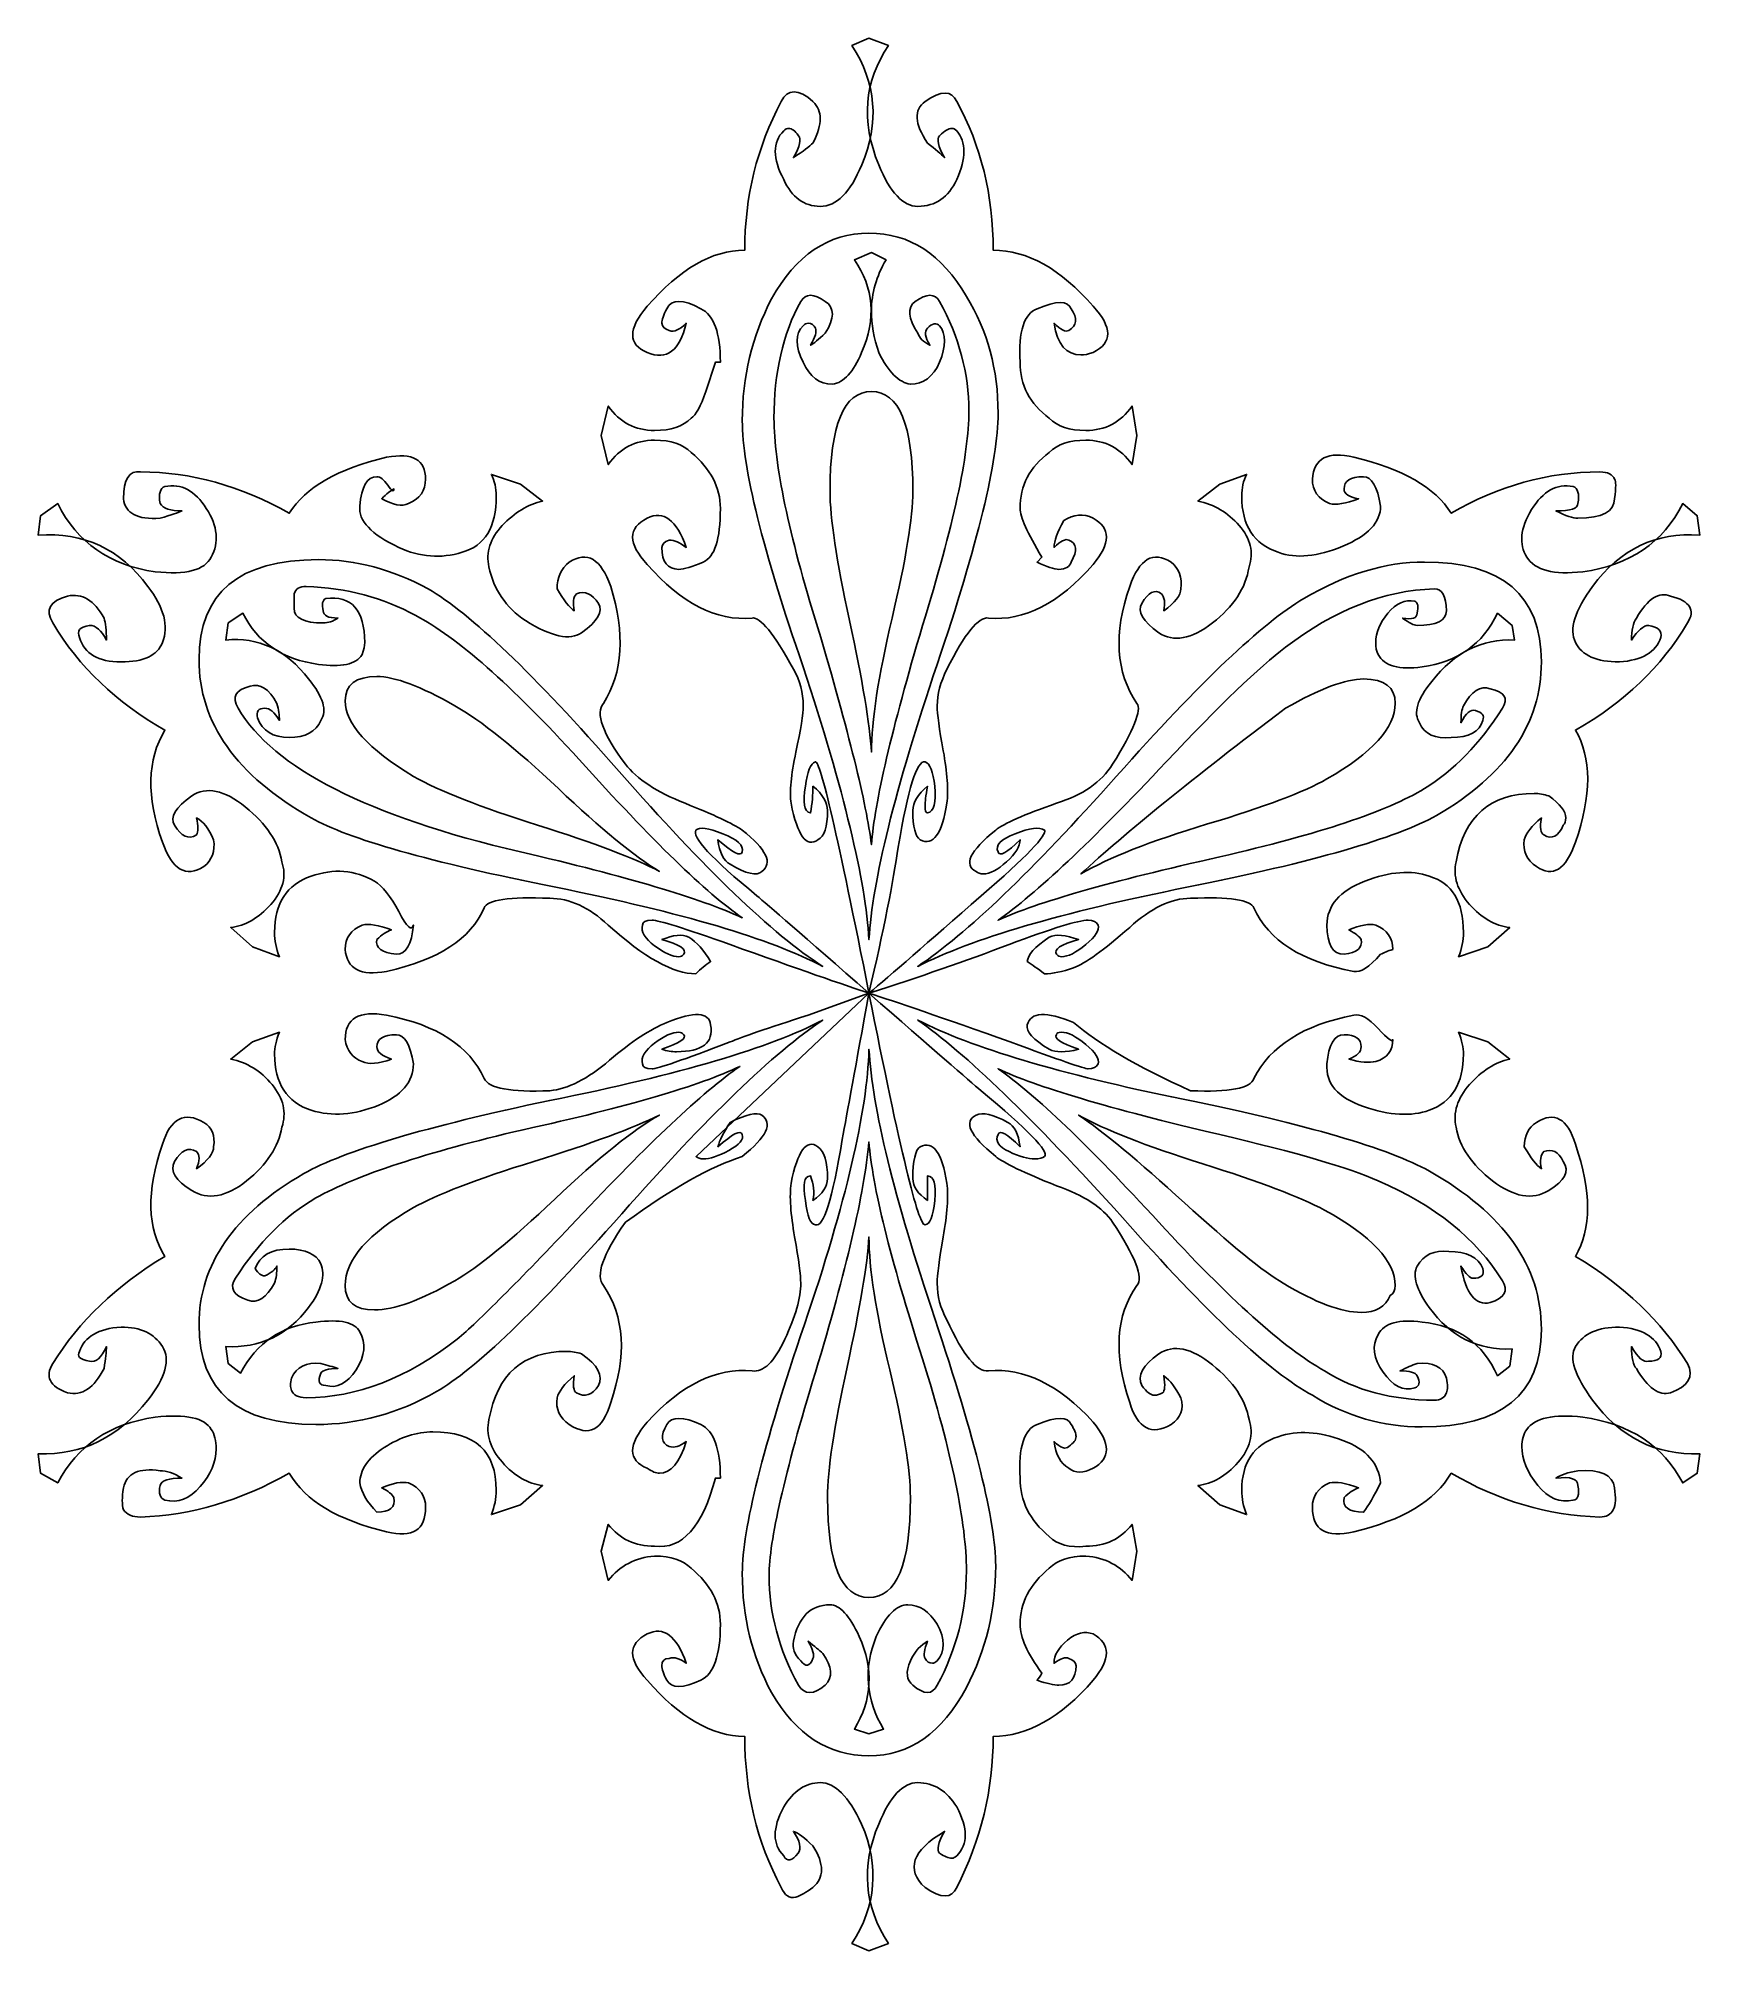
# Model space of a CAD drawing. Header units: centimetres. Extents: x -9.7 to 9.7, y -11.1 to 11.1.
import ezdxf

# ---------------------------------------------------------------- set-up
doc = ezdxf.new("R2010")
doc.units = ezdxf.units.CM
doc.header["$MEASUREMENT"] = 0
doc.layers.add('Camada 1', color=7, linetype='Continuous')

msp = doc.modelspace()

# ---------------------------------------------------------------- linework, layer by layer
at = {"layer": 'Camada 1'}
for points, knots in [([(3.12106, 6.51165), (3.12106, 6.51165), (3.06402, 6.17142), (3.06402, 6.17142), (3.06402, 6.17142), (2.93173, 6.36036), (2.75189, 6.45503), (2.52493, 6.45503), (2.52493, 6.45503), (2.33559, 6.45503), (2.19378, 6.40748), (2.09953, 6.31324), (2.09953, 6.31324), (1.87215, 6.1429), (1.75888, 5.92547), (1.75888, 5.66088), (1.75888, 5.66088), (1.75888, 5.56579), (1.84405, 5.37688), (2.01436, 5.09327), (2.01436, 5.09327), (2.01436, 5.09327), (1.95771, 5.03662), (1.95771, 5.03662), (1.95771, 5.03662), (2.07098, 4.97958), (2.15615, 4.95145), (2.21279, 4.95145), (2.21279, 4.95145), (2.28843, 4.95145), (2.33598, 4.97958), (2.355, 5.03662), (2.355, 5.03662), (2.43025, 5.16891), (2.42072, 5.25366), (2.32648, 5.2917), (2.32648, 5.2917), (2.28843, 5.31072), (2.23181, 5.2822), (2.15614, 5.20653), (2.15614, 5.20653), (2.15614, 5.28217), (2.19376, 5.38637), (2.26983, 5.51866), (2.26983, 5.51866), (2.3831, 5.5943), (2.49679, 5.60383), (2.61006, 5.54718), (2.61006, 5.54718), (2.818, 5.43349), (2.818, 5.25365), (2.61006, 5.00809), (2.61006, 5.00809), (2.21276, 4.55417), (1.80596, 4.34581), (1.39009, 4.38383), (1.39009, 4.38383), (1.2764, 4.40285), (1.11558, 4.20399), (0.90765, 3.78809), (0.90765, 3.78809), (0.83201, 3.63677), (0.79438, 3.49456), (0.79438, 3.36227), (0.79438, 3.36227), (0.79438, 3.2676), (0.81795, 3.09271), (0.86508, 2.83723), (0.86508, 2.83723), (0.91221, 2.58175), (0.92668, 2.37876), (0.90765, 2.22744), (0.90765, 2.22744), (0.851, 1.86777), (0.74684, 1.72598), (0.59552, 1.80204), (0.59552, 1.80204), (0.53887, 1.83966), (0.51077, 1.95293), (0.51077, 2.14227), (0.51077, 2.14227), (0.51077, 2.23654), (0.56742, 2.33121), (0.68069, 2.42588), (0.68069, 2.42588), (0.66167, 2.31261), (0.65256, 2.23694), (0.65256, 2.19892), (0.65256, 2.19892), (0.65256, 2.14227), (0.66166, 2.11417), (0.68069, 2.11417), (0.68069, 2.11417), (0.75633, 2.13277), (0.78488, 2.23654), (0.76586, 2.42588), (0.76586, 2.42588), (0.74684, 2.59622), (0.70921, 2.69089), (0.65259, 2.70988), (0.65259, 2.70988), (0.55792, 2.72848), (0.45373, 2.39733), (0.34046, 1.71687), (0.34046, 1.71687), (0.28342, 1.31917), (0.17012, 0.75196), (-0.00019, 0.01443), (-0.00019, 0.01443), (-0.35986, 1.83013), (-0.5678, 2.72847), (-0.62445, 2.70987), (-0.62445, 2.70987), (-0.68149, 2.69085), (-0.71912, 2.59618), (-0.73772, 2.42587), (-0.73772, 2.42587), (-0.77577, 2.23653), (-0.75714, 2.13276), (-0.68107, 2.11416), (-0.68107, 2.11416), (-0.66205, 2.22743), (-0.65255, 2.3312), (-0.65255, 2.42587), (-0.65255, 2.42587), (-0.53928, 2.3312), (-0.48263, 2.23653), (-0.48263, 2.14226), (-0.48263, 2.14226), (-0.48263, 1.95292), (-0.52068, 1.83963), (-0.5959, 1.80203), (-0.5959, 1.80203), (-0.72862, 1.70694), (-0.83278, 1.84876), (-0.90803, 2.22743), (-0.90803, 2.22743), (-0.92705, 2.35972), (-0.90845, 2.55816), (-0.85138, 2.82317), (-0.85138, 2.82317), (-0.79473, 3.08775), (-0.76621, 3.26759), (-0.76621, 3.36226), (-0.76621, 3.36226), (-0.76621, 3.51358), (-0.80426, 3.65537), (-0.87948, 3.78808), (-0.87948, 3.78808), (-1.10686, 4.20398), (-1.26768, 4.40281), (-1.36192, 4.38382), (-1.36192, 4.38382), (-1.77822, 4.34577), (-2.18501, 4.55416), (-2.58189, 5.00808), (-2.58189, 5.00808), (-2.80927, 5.25364), (-2.80927, 5.43348), (-2.58189, 5.54717), (-2.58189, 5.54717), (-2.39295, 5.64144), (-2.24166, 5.52815), (-2.12797, 5.20652), (-2.12797, 5.20652), (-2.20404, 5.26317), (-2.27018, 5.29169), (-2.32683, 5.29169), (-2.32683, 5.29169), (-2.38387, 5.27267), (-2.412, 5.24457), (-2.412, 5.20652), (-2.412, 5.20652), (-2.412, 5.03618), (-2.34585, 4.95144), (-2.21314, 4.95144), (-2.21314, 4.95144), (-2.15649, 4.95144), (-2.06182, 4.97957), (-1.92953, 5.03661), (-1.92953, 5.03661), (-1.79724, 5.09326), (-1.73067, 5.30119), (-1.73067, 5.66087), (-1.73067, 5.66087), (-1.73067, 5.90643), (-1.84436, 6.12389), (-2.07132, 6.31323), (-2.07132, 6.31323), (-2.16599, 6.4075), (-2.3078, 6.45502), (-2.49672, 6.45502), (-2.49672, 6.45502), (-2.7241, 6.45502), (-2.90352, 6.36035), (-3.03581, 6.17141), (-3.03581, 6.17141), (-3.03581, 6.17141), (-3.12098, 6.51164), (-3.12098, 6.51164), (-3.12098, 6.51164), (-3.12098, 6.51164), (-3.03581, 6.85229), (-3.03581, 6.85229), (-3.03581, 6.85229), (-2.90352, 6.66295), (-2.7241, 6.56868), (-2.49672, 6.56868), (-2.49672, 6.56868), (-2.30778, 6.56868), (-2.16599, 6.6158), (-2.07132, 6.71047), (-2.07132, 6.71047), (-2.01467, 6.74809), (-1.95805, 6.85226), (-1.90098, 7.0226), (-1.90098, 7.0226), (-1.90098, 7.0226), (-1.78771, 7.36283), (-1.78771, 7.36283), (-1.78771, 7.36283), (-1.78771, 7.36283), (-1.73065, 7.36284), (-1.73065, 7.36284), (-1.73065, 7.36284), (-1.73065, 7.70349), (-1.80629, 7.91143), (-1.95761, 7.9871), (-1.95761, 7.9871), (-2.16597, 8.10037), (-2.29826, 8.10037), (-2.35491, 7.9871), (-2.35491, 7.9871), (-2.39296, 7.91146), (-2.41195, 7.85481), (-2.41195, 7.81718), (-2.41195, 7.81718), (-2.41195, 7.77913), (-2.38382, 7.75061), (-2.32678, 7.73201), (-2.32678, 7.73201), (-2.27013, 7.71299), (-2.20399, 7.74111), (-2.12792, 7.81718), (-2.12792, 7.81718), (-2.20399, 7.49555), (-2.3553, 7.38186), (-2.58184, 7.47653), (-2.58184, 7.47653), (-2.80922, 7.5708), (-2.80922, 7.75061), (-2.58184, 8.01562), (-2.58184, 8.01562), (-2.20399, 8.45054), (-1.82571, 8.6684), (-1.44702, 8.6684), (-1.44702, 8.6684), (-1.44702, 9.29223), (-1.30523, 9.86895), (-1.02162, 10.39893), (-1.02162, 10.39893), (-0.94598, 10.55025), (-0.82276, 10.55025), (-0.65245, 10.39893), (-0.65245, 10.39893), (-0.5958, 10.34189), (-0.56728, 10.27574), (-0.56728, 10.20049), (-0.56728, 10.20049), (-0.56728, 10.12442), (-0.5958, 10.02975), (-0.65245, 9.91649), (-0.65245, 9.91649), (-0.6905, 9.87844), (-0.76614, 9.82182), (-0.87941, 9.74657), (-0.87941, 9.74657), (-0.80416, 9.87886), (-0.78514, 9.96361), (-0.82276, 10.00165), (-0.82276, 10.00165), (-0.86081, 10.0583), (-0.8984, 10.08682), (-0.93645, 10.08682), (-0.93645, 10.08682), (-0.95547, 10.08682), (-0.97407, 10.07732), (-0.9931, 10.0583), (-0.9931, 10.0583), (-1.12539, 9.92601), (-1.12539, 9.73667), (-0.9931, 9.49109), (-0.9931, 9.49109), (-0.89883, 9.28273), (-0.75662, 9.17896), (-0.56728, 9.17896), (-0.56728, 9.17896), (-0.37834, 9.17896), (-0.21753, 9.33977), (-0.08524, 9.6614), (-0.08524, 9.6614), (0.1227, 10.15294), (0.0851, 10.61639), (-0.19851, 11.05171), (-0.19851, 11.05171), (-0.19851, 11.05171), (-0.00007, 11.13646), (-0.00007, 11.13646), (-0.00007, 11.13646), (-0.00007, 11.13646), (0.22689, 11.05171), (0.22689, 11.05171), (0.22689, 11.05171), (-0.05672, 10.63541), (-0.09474, 10.17197), (0.11362, 9.6614), (0.11362, 9.6614), (0.24591, 9.33977), (0.39723, 9.17896), (0.56754, 9.17896), (0.56754, 9.17896), (0.77548, 9.17896), (0.92679, 9.28273), (1.02146, 9.49109), (1.02146, 9.49109), (1.13473, 9.73665), (1.13473, 9.92601), (1.02146, 10.0583), (1.02146, 10.0583), (1.00244, 10.07732), (0.98341, 10.08682), (0.96481, 10.08682), (0.96481, 10.08682), (0.92676, 10.08682), (0.87924, 10.0583), (0.82302, 10.00165), (0.82302, 10.00165), (0.78497, 9.9636), (0.8036, 9.87886), (0.87967, 9.74657), (0.87967, 9.74657), (0.84162, 9.78419), (0.77548, 9.84084), (0.68081, 9.91649), (0.68081, 9.91649), (0.52949, 10.14345), (0.52, 10.30426), (0.65268, 10.39893), (0.65268, 10.39893), (0.84162, 10.53122), (0.96439, 10.53122), (1.02146, 10.39893), (1.02146, 10.39893), (1.30494, 9.88797), (1.44673, 9.31128), (1.44673, 8.66842), (1.44673, 8.66842), (1.84403, 8.66842), (2.2318, 8.45056), (2.61008, 8.01564), (2.61008, 8.01564), (2.83704, 7.76966), (2.83704, 7.58982), (2.61008, 7.47655), (2.61008, 7.47655), (2.55304, 7.45753), (2.50589, 7.44803), (2.46829, 7.44803), (2.46829, 7.44803), (2.29795, 7.44803), (2.19378, 7.57082), (2.15616, 7.8172), (2.15616, 7.8172), (2.2318, 7.74113), (2.28845, 7.71301), (2.3265, 7.73203), (2.3265, 7.73203), (2.42077, 7.78868), (2.43027, 7.87382), (2.35502, 7.98711), (2.35502, 7.98711), (2.31697, 8.08178), (2.18428, 8.08178), (1.95772, 7.98711), (1.95772, 7.98711), (1.8064, 7.93007), (1.73986, 7.7221), (1.75886, 7.36285), (1.75886, 7.36285), (1.75886, 7.09827), (1.87213, 6.88081), (2.09951, 6.71049), (2.09951, 6.71049), (2.19378, 6.61582), (2.33557, 6.5687), (2.52491, 6.5687), (2.52491, 6.5687), (2.75187, 6.5687), (2.93171, 6.66297), (3.064, 6.85231), (3.064, 6.85231), (3.064, 6.85231), (3.12106, 6.51165), (3.12106, 6.51165)], [0, 0, 0, 0, 0.00980392, 0.00980392, 0.00980392, 0.00980392, 0.01960784, 0.01960784, 0.01960784, 0.01960784, 0.02941176, 0.02941176, 0.02941176, 0.02941176, 0.03921569, 0.03921569, 0.03921569, 0.03921569, 0.04901961, 0.04901961, 0.04901961, 0.04901961, 0.05882353, 0.05882353, 0.05882353, 0.05882353, 0.06862745, 0.06862745, 0.06862745, 0.06862745, 0.07843137, 0.07843137, 0.07843137, 0.07843137, 0.08823529, 0.08823529, 0.08823529, 0.08823529, 0.09803922, 0.09803922, 0.09803922, 0.09803922, 0.10784314, 0.10784314, 0.10784314, 0.10784314, 0.11764706, 0.11764706, 0.11764706, 0.11764706, 0.12745098, 0.12745098, 0.12745098, 0.12745098, 0.1372549, 0.1372549, 0.1372549, 0.1372549, 0.14705882, 0.14705882, 0.14705882, 0.14705882, 0.15686275, 0.15686275, 0.15686275, 0.15686275, 0.16666667, 0.16666667, 0.16666667, 0.16666667, 0.17647059, 0.17647059, 0.17647059, 0.17647059, 0.18627451, 0.18627451, 0.18627451, 0.18627451, 0.19607843, 0.19607843, 0.19607843, 0.19607843, 0.20588235, 0.20588235, 0.20588235, 0.20588235, 0.21568627, 0.21568627, 0.21568627, 0.21568627, 0.2254902, 0.2254902, 0.2254902, 0.2254902, 0.23529412, 0.23529412, 0.23529412, 0.23529412, 0.24509804, 0.24509804, 0.24509804, 0.24509804, 0.25490196, 0.25490196, 0.25490196, 0.25490196, 0.26470588, 0.26470588, 0.26470588, 0.26470588, 0.2745098, 0.2745098, 0.2745098, 0.2745098, 0.28431373, 0.28431373, 0.28431373, 0.28431373, 0.29411765, 0.29411765, 0.29411765, 0.29411765, 0.30392157, 0.30392157, 0.30392157, 0.30392157, 0.31372549, 0.31372549, 0.31372549, 0.31372549, 0.32352941, 0.32352941, 0.32352941, 0.32352941, 0.33333333, 0.33333333, 0.33333333, 0.33333333, 0.34313725, 0.34313725, 0.34313725, 0.34313725, 0.35294118, 0.35294118, 0.35294118, 0.35294118, 0.3627451, 0.3627451, 0.3627451, 0.3627451, 0.37254902, 0.37254902, 0.37254902, 0.37254902, 0.38235294, 0.38235294, 0.38235294, 0.38235294, 0.39215686, 0.39215686, 0.39215686, 0.39215686, 0.40196078, 0.40196078, 0.40196078, 0.40196078, 0.41176471, 0.41176471, 0.41176471, 0.41176471, 0.42156863, 0.42156863, 0.42156863, 0.42156863, 0.43137255, 0.43137255, 0.43137255, 0.43137255, 0.44117647, 0.44117647, 0.44117647, 0.44117647, 0.45098039, 0.45098039, 0.45098039, 0.45098039, 0.46078431, 0.46078431, 0.46078431, 0.46078431, 0.47058824, 0.47058824, 0.47058824, 0.47058824, 0.48039216, 0.48039216, 0.48039216, 0.48039216, 0.49019608, 0.49019608, 0.49019608, 0.49019608, 0.5, 0.5, 0.5, 0.5, 0.50980392, 0.50980392, 0.50980392, 0.50980392, 0.51960784, 0.51960784, 0.51960784, 0.51960784, 0.52941176, 0.52941176, 0.52941176, 0.52941176, 0.53921569, 0.53921569, 0.53921569, 0.53921569, 0.54901961, 0.54901961, 0.54901961, 0.54901961, 0.55882353, 0.55882353, 0.55882353, 0.55882353, 0.56862745, 0.56862745, 0.56862745, 0.56862745, 0.57843137, 0.57843137, 0.57843137, 0.57843137, 0.58823529, 0.58823529, 0.58823529, 0.58823529, 0.59803922, 0.59803922, 0.59803922, 0.59803922, 0.60784314, 0.60784314, 0.60784314, 0.60784314, 0.61764706, 0.61764706, 0.61764706, 0.61764706, 0.62745098, 0.62745098, 0.62745098, 0.62745098, 0.6372549, 0.6372549, 0.6372549, 0.6372549, 0.64705882, 0.64705882, 0.64705882, 0.64705882, 0.65686275, 0.65686275, 0.65686275, 0.65686275, 0.66666667, 0.66666667, 0.66666667, 0.66666667, 0.67647059, 0.67647059, 0.67647059, 0.67647059, 0.68627451, 0.68627451, 0.68627451, 0.68627451, 0.69607843, 0.69607843, 0.69607843, 0.69607843, 0.70588235, 0.70588235, 0.70588235, 0.70588235, 0.71568627, 0.71568627, 0.71568627, 0.71568627, 0.7254902, 0.7254902, 0.7254902, 0.7254902, 0.73529412, 0.73529412, 0.73529412, 0.73529412, 0.74509804, 0.74509804, 0.74509804, 0.74509804, 0.75490196, 0.75490196, 0.75490196, 0.75490196, 0.76470588, 0.76470588, 0.76470588, 0.76470588, 0.7745098, 0.7745098, 0.7745098, 0.7745098, 0.78431373, 0.78431373, 0.78431373, 0.78431373, 0.79411765, 0.79411765, 0.79411765, 0.79411765, 0.80392157, 0.80392157, 0.80392157, 0.80392157, 0.81372549, 0.81372549, 0.81372549, 0.81372549, 0.82352941, 0.82352941, 0.82352941, 0.82352941, 0.83333333, 0.83333333, 0.83333333, 0.83333333, 0.84313725, 0.84313725, 0.84313725, 0.84313725, 0.85294118, 0.85294118, 0.85294118, 0.85294118, 0.8627451, 0.8627451, 0.8627451, 0.8627451, 0.87254902, 0.87254902, 0.87254902, 0.87254902, 0.88235294, 0.88235294, 0.88235294, 0.88235294, 0.89215686, 0.89215686, 0.89215686, 0.89215686, 0.90196078, 0.90196078, 0.90196078, 0.90196078, 0.91176471, 0.91176471, 0.91176471, 0.91176471, 0.92156863, 0.92156863, 0.92156863, 0.92156863, 0.93137255, 0.93137255, 0.93137255, 0.93137255, 0.94117647, 0.94117647, 0.94117647, 0.94117647, 0.95098039, 0.95098039, 0.95098039, 0.95098039, 0.96078431, 0.96078431, 0.96078431, 0.96078431, 0.97058824, 0.97058824, 0.97058824, 0.97058824, 0.98039216, 0.98039216, 0.98039216, 0.98039216, 1, 1, 1, 1]), ([(1.5038, 6.76713), (1.5038, 7.2777), (1.38061, 7.73162), (1.13463, 8.12931), (1.13463, 8.12931), (0.85102, 8.62085), (0.47275, 8.86684), (-0.00019, 8.86684), (-0.00019, 8.86684), (-0.47313, 8.86684), (-0.85141, 8.61136), (-1.13501, 8.10079), (-1.13501, 8.10079), (-1.36239, 7.66547), (-1.47566, 7.19253), (-1.47566, 6.68196), (-1.47566, 6.68196), (-1.47566, 6.13337), (-1.23918, 5.17796), (-0.76623, 3.81618), (-0.76623, 3.81618), (-0.29329, 2.37833), (-0.0382, 1.31917), (-0.00018, 0.63869), (-0.00018, 0.63869), (0.03744, 1.31917), (0.30245, 2.38782), (0.79439, 3.8447), (0.79439, 3.8447), (1.26731, 5.24453), (1.5038, 6.21854), (1.5038, 6.76713)], [0, 0, 0, 0, 0.11111111, 0.11111111, 0.11111111, 0.11111111, 0.22222222, 0.22222222, 0.22222222, 0.22222222, 0.33333333, 0.33333333, 0.33333333, 0.33333333, 0.44444444, 0.44444444, 0.44444444, 0.44444444, 0.55555556, 0.55555556, 0.55555556, 0.55555556, 0.66666667, 0.66666667, 0.66666667, 0.66666667, 0.77777778, 0.77777778, 0.77777778, 0.77777778, 1, 1, 1, 1]), ([(1.16315, 6.79565), (1.16315, 7.23057), (1.04946, 7.65597), (0.82292, 8.07226), (0.82292, 8.07226), (0.76588, 8.16653), (0.67121, 8.16653), (0.53892, 8.07226), (0.53892, 8.07226), (0.44425, 7.99662), (0.45375, 7.87382), (0.56744, 7.70348), (0.56744, 7.70348), (0.58604, 7.64644), (0.63316, 7.59929), (0.70923, 7.56169), (0.70923, 7.56169), (0.65219, 7.65596), (0.64266, 7.72211), (0.68071, 7.76013), (0.68071, 7.76013), (0.73736, 7.81678), (0.7849, 7.82628), (0.82292, 7.78865), (0.82292, 7.78865), (0.89817, 7.69398), (0.89817, 7.55217), (0.82292, 7.36283), (0.82292, 7.36283), (0.74685, 7.19249), (0.63358, 7.10775), (0.48227, 7.10775), (0.48227, 7.10775), (0.34955, 7.12635), (0.22679, 7.24914), (0.11349, 7.47653), (0.11349, 7.47653), (0.05645, 7.64687), (0.02832, 7.80768), (0.02832, 7.95897), (0.02832, 7.95897), (0.02832, 8.16691), (0.08497, 8.36534), (0.19866, 8.55471), (0.19866, 8.55471), (0.19866, 8.55471), (0.02832, 8.63988), (0.02832, 8.63988), (0.02832, 8.63988), (0.02832, 8.63988), (-0.17054, 8.55471), (-0.17054, 8.55471), (-0.17054, 8.55471), (0.05642, 8.23308), (0.08494, 7.87341), (-0.08537, 7.47653), (-0.08537, 7.47653), (-0.18004, 7.24915), (-0.29331, 7.12638), (-0.4256, 7.10775), (-0.4256, 7.10775), (-0.57692, 7.10775), (-0.69061, 7.1925), (-0.76625, 7.36283), (-0.76625, 7.36283), (-0.86092, 7.55217), (-0.86092, 7.69398), (-0.76625, 7.78865), (-0.76625, 7.78865), (-0.74723, 7.80767), (-0.72863, 7.81717), (-0.7096, 7.81717), (-0.7096, 7.81717), (-0.67155, 7.81717), (-0.64345, 7.79815), (-0.62443, 7.76013), (-0.62443, 7.76013), (-0.60541, 7.72211), (-0.62443, 7.65594), (-0.68108, 7.56169), (-0.68108, 7.56169), (-0.64346, 7.58071), (-0.58681, 7.62784), (-0.51074, 7.70348), (-0.51074, 7.70348), (-0.39747, 7.87382), (-0.39747, 7.99659), (-0.51074, 8.07226), (-0.51074, 8.07226), (-0.64346, 8.16653), (-0.73812, 8.16653), (-0.79474, 8.07226), (-0.79474, 8.07226), (-1.00268, 7.69399), (-1.10645, 7.24007), (-1.10645, 6.71048), (-1.10645, 6.71048), (-1.10645, 6.18049), (-0.93653, 5.3673), (-0.59588, 4.27052), (-0.59588, 4.27052), (-0.23663, 3.05963), (-0.02867, 2.21794), (0.02838, 1.74499), (0.02838, 1.74499), (0.066, 2.23696), (0.26444, 3.08817), (0.62412, 4.29864), (0.62412, 4.29864), (0.98331, 5.45249), (1.16315, 6.28469), (1.16315, 6.79565)], [0, 0, 0, 0, 0.03448276, 0.03448276, 0.03448276, 0.03448276, 0.06896552, 0.06896552, 0.06896552, 0.06896552, 0.10344828, 0.10344828, 0.10344828, 0.10344828, 0.13793103, 0.13793103, 0.13793103, 0.13793103, 0.17241379, 0.17241379, 0.17241379, 0.17241379, 0.20689655, 0.20689655, 0.20689655, 0.20689655, 0.24137931, 0.24137931, 0.24137931, 0.24137931, 0.27586207, 0.27586207, 0.27586207, 0.27586207, 0.31034483, 0.31034483, 0.31034483, 0.31034483, 0.34482759, 0.34482759, 0.34482759, 0.34482759, 0.37931034, 0.37931034, 0.37931034, 0.37931034, 0.4137931, 0.4137931, 0.4137931, 0.4137931, 0.44827586, 0.44827586, 0.44827586, 0.44827586, 0.48275862, 0.48275862, 0.48275862, 0.48275862, 0.51724138, 0.51724138, 0.51724138, 0.51724138, 0.55172414, 0.55172414, 0.55172414, 0.55172414, 0.5862069, 0.5862069, 0.5862069, 0.5862069, 0.62068966, 0.62068966, 0.62068966, 0.62068966, 0.65517241, 0.65517241, 0.65517241, 0.65517241, 0.68965517, 0.68965517, 0.68965517, 0.68965517, 0.72413793, 0.72413793, 0.72413793, 0.72413793, 0.75862069, 0.75862069, 0.75862069, 0.75862069, 0.79310345, 0.79310345, 0.79310345, 0.79310345, 0.82758621, 0.82758621, 0.82758621, 0.82758621, 0.86206897, 0.86206897, 0.86206897, 0.86206897, 0.89655172, 0.89655172, 0.89655172, 0.89655172, 0.93103448, 0.93103448, 0.93103448, 0.93103448, 1, 1, 1, 1]), ([(0.51076, 5.85929), (0.51076, 5.55666), (0.43014, 5.06472), (0.26933, 4.38381), (0.26933, 4.38381), (0.10852, 3.70251), (0.02832, 3.18244), (0.02832, 2.82319), (0.02832, 2.82319), (0.0093, 3.14482), (-0.07587, 3.65538), (-0.22716, 4.35529), (-0.22716, 4.35529), (-0.37845, 5.0552), (-0.45412, 5.55666), (-0.45412, 5.85929), (-0.45412, 5.85929), (-0.45412, 6.63486), (-0.29331, 7.02264), (0.02832, 7.02264), (0.02832, 7.02264), (0.34995, 7.02264), (0.51076, 6.63484), (0.51076, 5.85929)], [0, 0, 0, 0, 0.14285714, 0.14285714, 0.14285714, 0.14285714, 0.28571429, 0.28571429, 0.28571429, 0.28571429, 0.42857143, 0.42857143, 0.42857143, 0.42857143, 0.57142857, 0.57142857, 0.57142857, 0.57142857, 0.71428571, 0.71428571, 0.71428571, 0.71428571, 1, 1, 1, 1]), ([(-4.05743, 5.94446), (-4.05743, 5.94446), (-3.80235, 5.7456), (-3.80235, 5.7456), (-3.80235, 5.7456), (-3.97269, 5.70755), (-4.12853, 5.61331), (-4.27035, 5.46199), (-4.27035, 5.46199), (-4.41256, 5.31067), (-4.46424, 5.14986), (-4.42622, 4.97955), (-4.42622, 4.97955), (-4.37, 4.71497), (-4.22821, 4.50661), (-4.00082, 4.35529), (-4.00082, 4.35529), (-3.69819, 4.16595), (-3.48075, 4.11881), (-3.34804, 4.2135), (-3.34804, 4.2135), (-3.1591, 4.34579), (-3.09296, 4.45948), (-3.1496, 4.55415), (-3.1496, 4.55415), (-3.22524, 4.66742), (-3.31041, 4.70547), (-3.40508, 4.66742), (-3.40508, 4.66742), (-3.44313, 4.62937), (-3.4522, 4.56323), (-3.43321, 4.46898), (-3.43321, 4.46898), (-3.49025, 4.5066), (-3.5564, 4.59177), (-3.63207, 4.72446), (-3.63207, 4.72446), (-3.63207, 4.85675), (-3.58495, 4.96052), (-3.49028, 5.03659), (-3.49028, 5.03659), (-3.28234, 5.16888), (-3.1215, 5.07421), (-3.00784, 4.75259), (-3.00784, 4.75259), (-2.8375, 4.204), (-2.86605, 3.75006), (-3.09301, 3.39081), (-3.09301, 3.39081), (-3.18768, 3.27712), (-3.10251, 3.04066), (-2.83753, 2.68138), (-2.83753, 2.68138), (-2.70524, 2.51104), (-2.47373, 2.35975), (-2.14258, 2.22746), (-2.14258, 2.22746), (-1.81143, 2.09517), (-1.58902, 1.99098), (-1.47575, 1.91533), (-1.47575, 1.91533), (-1.19214, 1.68837), (-1.1165, 1.52756), (-1.24879, 1.43289), (-1.24879, 1.43289), (-1.30583, 1.37585), (-1.42863, 1.40437), (-1.61757, 1.51806), (-1.61757, 1.51806), (-1.69321, 1.55611), (-1.74036, 1.65078), (-1.75936, 1.80206), (-1.75936, 1.80206), (-1.58902, 1.65074), (-1.49478, 1.6032), (-1.47575, 1.65985), (-1.47575, 1.65985), (-1.45673, 1.73549), (-1.5324, 1.80661), (-1.70271, 1.87276), (-1.70271, 1.87276), (-1.87302, 1.93891), (-1.97679, 1.95296), (-2.01484, 1.91533), (-2.01484, 1.91533), (-2.07188, 1.83969), (-1.83543, 1.58418), (-1.30541, 1.14928), (-1.30541, 1.14928), (-1.19214, 1.05461), (-0.75682, 0.67634), (-0.00027, 0.01446), (-0.00027, 0.01446), (-0.28388, 0.10873), (-0.82297, 0.29807), (-1.61754, 0.58167), (-1.61754, 0.58167), (-2.14753, 0.77101), (-2.45016, 0.86567), (-2.5254, 0.86567), (-2.5254, 0.86567), (-2.60147, 0.86567), (-2.63909, 0.84665), (-2.63909, 0.80863), (-2.63909, 0.80863), (-2.65811, 0.73299), (-2.61057, 0.65276), (-2.4973, 0.56762), (-2.4973, 0.56762), (-2.38403, 0.48248), (-2.28936, 0.43988), (-2.2133, 0.43988), (-2.2133, 0.43988), (-2.19428, 0.43988), (-2.17568, 0.44938), (-2.15665, 0.4684), (-2.15665, 0.4684), (-2.11903, 0.52505), (-2.2042, 0.58167), (-2.41213, 0.63874), (-2.41213, 0.63874), (-2.27984, 0.69539), (-2.17565, 0.70489), (-2.1, 0.66687), (-2.1, 0.66687), (-2.00533, 0.60983), (-1.92016, 0.51555), (-1.84452, 0.38326), (-1.84452, 0.38326), (-1.90156, 0.34521), (-1.95821, 0.29809), (-2.01486, 0.24147), (-2.01486, 0.24147), (-2.27987, 0.24147), (-2.62009, 0.43041), (-3.03599, 0.80868), (-3.03599, 0.80868), (-3.26337, 1.01662), (-3.49033, 1.12081), (-3.71729, 1.12081), (-3.71729, 1.12081), (-4.19023, 1.13983), (-4.44532, 1.10179), (-4.48334, 1.00754), (-4.48334, 1.00754), (-4.63466, 0.64787), (-5.01293, 0.40188), (-5.61816, 0.26959), (-5.61816, 0.26959), (-5.92079, 0.21294), (-6.0816, 0.29811), (-6.1006, 0.52507), (-6.1006, 0.52507), (-6.1006, 0.65736), (-6.03445, 0.75203), (-5.90174, 0.80868), (-5.90174, 0.80868), (-5.82649, 0.8277), (-5.7128, 0.80868), (-5.56151, 0.75203), (-5.56151, 0.75203), (-5.61855, 0.73301), (-5.6752, 0.69538), (-5.73143, 0.63876), (-5.73143, 0.63876), (-5.75045, 0.54409), (-5.67478, 0.48744), (-5.50447, 0.46842), (-5.50447, 0.46842), (-5.3912, 0.46842), (-5.32506, 0.58169), (-5.30603, 0.80865), (-5.30603, 0.80865), (-5.32505, 0.73301), (-5.3821, 0.78508), (-5.47637, 0.96491), (-5.47637, 0.96491), (-5.57104, 1.14432), (-5.66571, 1.26257), (-5.75998, 1.31961), (-5.75998, 1.31961), (-5.98736, 1.4519), (-6.23335, 1.4705), (-6.49793, 1.37626), (-6.49793, 1.37626), (-6.78154, 1.28159), (-6.92333, 1.06413), (-6.92333, 0.7239), (-6.92333, 0.7239), (-6.92333, 0.62881), (-6.90473, 0.53414), (-6.86668, 0.4399), (-6.86668, 0.4399), (-6.86668, 0.4399), (-7.17881, 0.55359), (-7.17881, 0.55359), (-7.17881, 0.55359), (-7.17881, 0.55359), (-7.43389, 0.78055), (-7.43389, 0.78055), (-7.43389, 0.78055), (-7.26397, 0.79915), (-7.10811, 0.88887), (-6.96589, 1.04968), (-6.96589, 1.04968), (-6.8241, 1.21049), (-6.7815, 1.37628), (-6.83815, 1.54659), (-6.83815, 1.54659), (-6.8762, 1.77315), (-7.01799, 1.98604), (-7.26397, 2.1849), (-7.26397, 2.1849), (-7.50995, 2.38334), (-7.71789, 2.42591), (-7.88823, 2.31264), (-7.88823, 2.31264), (-8.07757, 2.18035), (-8.14371, 2.06666), (-8.08667, 1.97199), (-8.08667, 1.97199), (-8.01103, 1.8397), (-7.92586, 1.80165), (-7.83119, 1.85872), (-7.83119, 1.85872), (-7.81259, 1.89634), (-7.81259, 1.96249), (-7.83119, 2.05716), (-7.83119, 2.05716), (-7.75594, 2.01911), (-7.6898, 1.93437), (-7.63275, 1.80208), (-7.63275, 1.80208), (-7.61373, 1.66936), (-7.65177, 1.5652), (-7.74602, 1.48995), (-7.74602, 1.48995), (-7.95438, 1.35723), (-8.11519, 1.4519), (-8.22846, 1.77356), (-8.22846, 1.77356), (-8.4178, 2.30315), (-8.4083, 2.73805), (-8.19994, 3.0787), (-8.19994, 3.0787), (-8.76755, 3.40033), (-9.20287, 3.81623), (-9.5055, 4.32722), (-9.5055, 4.32722), (-9.60017, 4.47854), (-9.54355, 4.5823), (-9.33516, 4.63935), (-9.33516, 4.63935), (-9.16482, 4.67697), (-9.02303, 4.5918), (-8.90934, 4.38387), (-8.90934, 4.38387), (-8.89074, 4.32683), (-8.88121, 4.24166), (-8.88121, 4.12839), (-8.88121, 4.12839), (-8.93825, 4.24166), (-9.0044, 4.29873), (-9.07965, 4.29873), (-9.07965, 4.29873), (-9.19334, 4.27971), (-9.23136, 4.23258), (-9.19334, 4.15694), (-9.19334, 4.15694), (-9.13669, 3.9676), (-8.97588, 3.87333), (-8.7109, 3.87333), (-8.7109, 3.87333), (-8.44632, 3.87333), (-8.2855, 3.94897), (-8.22846, 4.10029), (-8.22846, 4.10029), (-8.15321, 4.28923), (-8.20986, 4.50666), (-8.3988, 4.75265), (-8.3988, 4.75265), (-8.72028, 5.18749), (-9.1461, 5.38635), (-9.67527, 5.34872), (-9.67527, 5.34872), (-9.67527, 5.34872), (-9.64714, 5.57568), (-9.64714, 5.57568), (-9.64714, 5.57568), (-9.64714, 5.57568), (-9.44828, 5.71747), (-9.44828, 5.71747), (-9.44828, 5.71747), (-9.22172, 5.26355), (-8.84347, 4.99854), (-8.31346, 4.9229), (-8.31346, 4.9229), (-7.95421, 4.88485), (-7.73675, 4.94192), (-7.66068, 5.09324), (-7.66068, 5.09324), (-7.56641, 5.26358), (-7.58543, 5.45249), (-7.71772, 5.66045), (-7.71772, 5.66045), (-7.85001, 5.86841), (-8.01083, 5.95356), (-8.19976, 5.91593), (-8.19976, 5.91593), (-8.2568, 5.89691), (-8.27583, 5.83076), (-8.2568, 5.71749), (-8.2568, 5.71749), (-8.21875, 5.66045), (-8.13361, 5.63232), (-8.00132, 5.63232), (-8.00132, 5.63232), (-8.03937, 5.6133), (-8.12451, 5.58477), (-8.2568, 5.54715), (-8.2568, 5.54715), (-8.52181, 5.52813), (-8.6636, 5.6038), (-8.6822, 5.77411), (-8.6822, 5.77411), (-8.6822, 6.00107), (-8.61605, 6.10526), (-8.48376, 6.08624), (-8.48376, 6.08624), (-7.89755, 6.08624), (-7.32041, 5.92543), (-6.7528, 5.6038), (-6.7528, 5.6038), (-6.56386, 5.90643), (-6.18559, 6.12387), (-5.61798, 6.25658), (-5.61798, 6.25658), (-5.31535, 6.31323), (-5.16406, 6.22806), (-5.16406, 6.0011), (-5.16406, 6.0011), (-5.16406, 5.86881), (-5.23021, 5.77414), (-5.3625, 5.71749), (-5.3625, 5.71749), (-5.43857, 5.67944), (-5.54234, 5.69847), (-5.67463, 5.77414), (-5.67463, 5.77414), (-5.61798, 5.83079), (-5.57086, 5.86881), (-5.53284, 5.88783), (-5.53284, 5.88783), (-5.53284, 5.84978), (-5.55681, 5.86386), (-5.60396, 5.93), (-5.60396, 5.93), (-5.65111, 5.99614), (-5.69368, 6.02964), (-5.7313, 6.02964), (-5.7313, 6.02964), (-5.84499, 6.02964), (-5.91114, 5.91595), (-5.93016, 5.68899), (-5.93016, 5.68899), (-5.94918, 5.51865), (-5.79787, 5.35784), (-5.47624, 5.20655), (-5.47624, 5.20655), (-5.23068, 5.09328), (-4.9847, 5.07426), (-4.73829, 5.1499), (-4.73829, 5.1499), (-4.47371, 5.22554), (-4.34141, 5.44301), (-4.34141, 5.80268), (-4.34141, 5.80268), (-4.34141, 5.89695), (-4.36043, 5.98209), (-4.39806, 6.05776), (-4.39806, 6.05776), (-4.39806, 6.05776), (-4.05743, 5.94446), (-4.05743, 5.94446)], [0, 0, 0, 0, 0.01030928, 0.01030928, 0.01030928, 0.01030928, 0.02061856, 0.02061856, 0.02061856, 0.02061856, 0.03092784, 0.03092784, 0.03092784, 0.03092784, 0.04123711, 0.04123711, 0.04123711, 0.04123711, 0.05154639, 0.05154639, 0.05154639, 0.05154639, 0.06185567, 0.06185567, 0.06185567, 0.06185567, 0.07216495, 0.07216495, 0.07216495, 0.07216495, 0.08247423, 0.08247423, 0.08247423, 0.08247423, 0.09278351, 0.09278351, 0.09278351, 0.09278351, 0.10309278, 0.10309278, 0.10309278, 0.10309278, 0.11340206, 0.11340206, 0.11340206, 0.11340206, 0.12371134, 0.12371134, 0.12371134, 0.12371134, 0.13402062, 0.13402062, 0.13402062, 0.13402062, 0.1443299, 0.1443299, 0.1443299, 0.1443299, 0.15463918, 0.15463918, 0.15463918, 0.15463918, 0.16494845, 0.16494845, 0.16494845, 0.16494845, 0.17525773, 0.17525773, 0.17525773, 0.17525773, 0.18556701, 0.18556701, 0.18556701, 0.18556701, 0.19587629, 0.19587629, 0.19587629, 0.19587629, 0.20618557, 0.20618557, 0.20618557, 0.20618557, 0.21649485, 0.21649485, 0.21649485, 0.21649485, 0.22680412, 0.22680412, 0.22680412, 0.22680412, 0.2371134, 0.2371134, 0.2371134, 0.2371134, 0.24742268, 0.24742268, 0.24742268, 0.24742268, 0.25773196, 0.25773196, 0.25773196, 0.25773196, 0.26804124, 0.26804124, 0.26804124, 0.26804124, 0.27835052, 0.27835052, 0.27835052, 0.27835052, 0.28865979, 0.28865979, 0.28865979, 0.28865979, 0.29896907, 0.29896907, 0.29896907, 0.29896907, 0.30927835, 0.30927835, 0.30927835, 0.30927835, 0.31958763, 0.31958763, 0.31958763, 0.31958763, 0.32989691, 0.32989691, 0.32989691, 0.32989691, 0.34020619, 0.34020619, 0.34020619, 0.34020619, 0.35051546, 0.35051546, 0.35051546, 0.35051546, 0.36082474, 0.36082474, 0.36082474, 0.36082474, 0.37113402, 0.37113402, 0.37113402, 0.37113402, 0.3814433, 0.3814433, 0.3814433, 0.3814433, 0.39175258, 0.39175258, 0.39175258, 0.39175258, 0.40206186, 0.40206186, 0.40206186, 0.40206186, 0.41237113, 0.41237113, 0.41237113, 0.41237113, 0.42268041, 0.42268041, 0.42268041, 0.42268041, 0.43298969, 0.43298969, 0.43298969, 0.43298969, 0.44329897, 0.44329897, 0.44329897, 0.44329897, 0.45360825, 0.45360825, 0.45360825, 0.45360825, 0.46391753, 0.46391753, 0.46391753, 0.46391753, 0.4742268, 0.4742268, 0.4742268, 0.4742268, 0.48453608, 0.48453608, 0.48453608, 0.48453608, 0.49484536, 0.49484536, 0.49484536, 0.49484536, 0.50515464, 0.50515464, 0.50515464, 0.50515464, 0.51546392, 0.51546392, 0.51546392, 0.51546392, 0.5257732, 0.5257732, 0.5257732, 0.5257732, 0.53608247, 0.53608247, 0.53608247, 0.53608247, 0.54639175, 0.54639175, 0.54639175, 0.54639175, 0.55670103, 0.55670103, 0.55670103, 0.55670103, 0.56701031, 0.56701031, 0.56701031, 0.56701031, 0.57731959, 0.57731959, 0.57731959, 0.57731959, 0.58762887, 0.58762887, 0.58762887, 0.58762887, 0.59793814, 0.59793814, 0.59793814, 0.59793814, 0.60824742, 0.60824742, 0.60824742, 0.60824742, 0.6185567, 0.6185567, 0.6185567, 0.6185567, 0.62886598, 0.62886598, 0.62886598, 0.62886598, 0.63917526, 0.63917526, 0.63917526, 0.63917526, 0.64948454, 0.64948454, 0.64948454, 0.64948454, 0.65979381, 0.65979381, 0.65979381, 0.65979381, 0.67010309, 0.67010309, 0.67010309, 0.67010309, 0.68041237, 0.68041237, 0.68041237, 0.68041237, 0.69072165, 0.69072165, 0.69072165, 0.69072165, 0.70103093, 0.70103093, 0.70103093, 0.70103093, 0.71134021, 0.71134021, 0.71134021, 0.71134021, 0.72164948, 0.72164948, 0.72164948, 0.72164948, 0.73195876, 0.73195876, 0.73195876, 0.73195876, 0.74226804, 0.74226804, 0.74226804, 0.74226804, 0.75257732, 0.75257732, 0.75257732, 0.75257732, 0.7628866, 0.7628866, 0.7628866, 0.7628866, 0.77319588, 0.77319588, 0.77319588, 0.77319588, 0.78350515, 0.78350515, 0.78350515, 0.78350515, 0.79381443, 0.79381443, 0.79381443, 0.79381443, 0.80412371, 0.80412371, 0.80412371, 0.80412371, 0.81443299, 0.81443299, 0.81443299, 0.81443299, 0.82474227, 0.82474227, 0.82474227, 0.82474227, 0.83505155, 0.83505155, 0.83505155, 0.83505155, 0.84536082, 0.84536082, 0.84536082, 0.84536082, 0.8556701, 0.8556701, 0.8556701, 0.8556701, 0.86597938, 0.86597938, 0.86597938, 0.86597938, 0.87628866, 0.87628866, 0.87628866, 0.87628866, 0.88659794, 0.88659794, 0.88659794, 0.88659794, 0.89690722, 0.89690722, 0.89690722, 0.89690722, 0.90721649, 0.90721649, 0.90721649, 0.90721649, 0.91752577, 0.91752577, 0.91752577, 0.91752577, 0.92783505, 0.92783505, 0.92783505, 0.92783505, 0.93814433, 0.93814433, 0.93814433, 0.93814433, 0.94845361, 0.94845361, 0.94845361, 0.94845361, 0.95876289, 0.95876289, 0.95876289, 0.95876289, 0.96907216, 0.96907216, 0.96907216, 0.96907216, 0.97938144, 0.97938144, 0.97938144, 0.97938144, 1, 1, 1, 1]), ([(7.20681, 0.55357), (7.20681, 0.55357), (6.86616, 0.43988), (6.86616, 0.43988), (6.86616, 0.43988), (6.90378, 0.53415), (6.92281, 0.62882), (6.92281, 0.72388), (6.92281, 0.72388), (6.92281, 1.08313), (6.79052, 1.30059), (6.52593, 1.37624), (6.52593, 1.37624), (6.31757, 1.45188), (6.06704, 1.43289), (5.77393, 1.31959), (5.77393, 1.31959), (5.4804, 1.2059), (5.33406, 1.03559), (5.33406, 0.8086), (5.33406, 0.8086), (5.33406, 0.58161), (5.40021, 0.46837), (5.5325, 0.46837), (5.5325, 0.46837), (5.68382, 0.48739), (5.74996, 0.54401), (5.73136, 0.63871), (5.73136, 0.63871), (5.71234, 0.67633), (5.66479, 0.71396), (5.58957, 0.75198), (5.58957, 0.75198), (5.72186, 0.80863), (5.82563, 0.82762), (5.9017, 0.80863), (5.9017, 0.80863), (6.03399, 0.75198), (6.10014, 0.65731), (6.10014, 0.52502), (6.10014, 0.52502), (6.0431, 0.506), (5.99595, 0.4874), (5.95835, 0.46837), (5.95835, 0.46837), (5.82563, 0.31705), (5.72147, 0.25051), (5.64622, 0.26951), (5.64622, 0.26951), (5.04099, 0.38278), (4.65321, 0.62876), (4.48287, 1.00746), (4.48287, 1.00746), (4.44482, 1.10173), (4.19926, 1.13975), (3.74534, 1.12073), (3.74534, 1.12073), (3.51796, 1.12073), (3.2815, 1.00704), (3.03591, 0.7805), (3.03591, 0.7805), (2.73328, 0.51549), (2.51542, 0.35923), (2.38313, 0.31211), (2.38313, 0.31211), (2.25084, 0.26499), (2.13715, 0.24141), (2.0429, 0.24141), (2.0429, 0.24141), (1.96683, 0.29806), (1.90069, 0.34518), (1.84404, 0.3832), (1.84404, 0.3832), (1.84404, 0.45884), (1.92921, 0.55354), (2.09952, 0.66681), (2.09952, 0.66681), (2.17477, 0.70486), (2.28846, 0.69533), (2.44017, 0.63868), (2.44017, 0.63868), (2.23181, 0.58164), (2.14664, 0.52499), (2.18469, 0.46834), (2.18469, 0.46834), (2.20329, 0.44932), (2.22231, 0.43982), (2.24134, 0.43982), (2.24134, 0.43982), (2.31698, 0.43982), (2.41168, 0.48694), (2.52495, 0.58161), (2.52495, 0.58161), (2.63822, 0.67628), (2.68576, 0.75195), (2.66716, 0.80857), (2.66716, 0.80857), (2.64814, 0.84662), (2.61012, 0.86561), (2.55347, 0.86561), (2.55347, 0.86561), (2.43978, 0.86561), (2.1322, 0.77094), (1.63116, 0.58161), (1.63116, 0.58161), (1.13012, 0.39228), (0.58606, 0.20334), (-0.00016, 0.0144), (-0.00016, 0.0144), (0.2454, 0.22234), (0.68072, 0.60061), (1.30498, 1.14922), (1.30498, 1.14922), (1.83457, 1.60314), (2.08055, 1.85822), (2.04293, 1.91527), (2.04293, 1.91527), (1.98589, 1.95289), (1.87259, 1.93884), (1.70228, 1.8727), (1.70228, 1.8727), (1.53197, 1.80656), (1.4658, 1.73543), (1.50384, 1.65979), (1.50384, 1.65979), (1.52244, 1.60314), (1.60761, 1.65069), (1.75892, 1.802), (1.75892, 1.802), (1.75892, 1.72593), (1.70682, 1.64076), (1.60266, 1.54652), (1.60266, 1.54652), (1.49847, 1.45185), (1.40877, 1.40473), (1.33353, 1.40473), (1.33353, 1.40473), (1.29548, 1.40473), (1.26738, 1.41383), (1.24836, 1.43286), (1.24836, 1.43286), (1.09704, 1.5085), (1.17272, 1.66934), (1.47532, 1.9153), (1.47532, 1.9153), (1.56959, 1.99094), (1.80605, 2.09514), (2.18475, 2.22743), (2.18475, 2.22743), (2.48738, 2.3217), (2.70482, 2.47299), (2.83711, 2.68135), (2.83711, 2.68135), (3.08309, 3.07823), (3.17776, 3.31471), (3.12111, 3.39078), (3.12111, 3.39078), (2.8747, 3.75003), (2.8466, 4.20395), (3.03594, 4.75256), (3.03594, 4.75256), (3.14921, 5.07419), (3.31002, 5.16886), (3.51838, 5.03656), (3.51838, 5.03656), (3.61265, 4.96049), (3.65067, 4.85672), (3.63165, 4.72443), (3.63165, 4.72443), (3.63165, 4.64836), (3.5655, 4.56319), (3.43321, 4.46895), (3.43321, 4.46895), (3.45181, 4.56322), (3.44231, 4.62937), (3.40469, 4.66739), (3.40469, 4.66739), (3.32862, 4.72404), (3.25298, 4.68641), (3.17773, 4.55412), (3.17773, 4.55412), (3.12069, 4.45945), (3.18683, 4.34576), (3.37617, 4.21347), (3.37617, 4.21347), (3.54651, 4.1002), (3.75444, 4.13783), (4.00043, 4.32716), (4.00043, 4.32716), (4.24599, 4.5161), (4.3882, 4.73353), (4.42625, 4.97952), (4.42625, 4.97952), (4.4829, 5.14986), (4.44485, 5.31067), (4.31256, 5.46196), (4.31256, 5.46196), (4.18027, 5.61325), (4.01945, 5.70752), (3.83012, 5.74557), (3.83012, 5.74557), (3.83012, 5.74557), (4.0856, 5.94443), (4.0856, 5.94443), (4.0856, 5.94443), (4.0856, 5.94443), (4.39773, 6.0577), (4.39773, 6.0577), (4.39773, 6.0577), (4.35968, 5.98206), (4.34108, 5.89689), (4.34108, 5.80262), (4.34108, 5.80262), (4.34108, 5.46197), (4.48287, 5.24411), (4.76648, 5.14984), (4.76648, 5.14984), (4.97442, 5.0742), (5.22495, 5.09774), (5.51848, 5.22096), (5.51848, 5.22096), (5.81159, 5.34375), (5.95835, 5.49959), (5.95835, 5.68896), (5.95835, 5.68896), (5.9203, 5.91592), (5.85416, 6.02961), (5.75949, 6.02961), (5.75949, 6.02961), (5.60817, 6.02961), (5.53253, 5.98206), (5.53253, 5.88782), (5.53253, 5.88782), (5.53253, 5.83078), (5.58918, 5.79315), (5.70287, 5.77413), (5.70287, 5.77413), (5.55155, 5.71709), (5.43786, 5.69849), (5.36264, 5.71748), (5.36264, 5.71748), (5.22992, 5.77413), (5.16378, 5.8688), (5.16378, 6.00109), (5.16378, 6.00109), (5.1828, 6.24665), (5.34362, 6.33182), (5.64622, 6.25657), (5.64622, 6.25657), (6.21343, 6.12385), (6.59168, 5.90642), (6.78104, 5.60379), (6.78104, 5.60379), (7.32963, 5.92542), (7.90676, 6.08623), (8.512, 6.08623), (8.512, 6.08623), (8.60627, 6.08623), (8.66332, 6.05771), (8.68234, 6.00106), (8.68234, 6.00106), (8.70094, 5.98204), (8.70094, 5.90639), (8.68234, 5.7741), (8.68234, 5.7741), (8.68234, 5.62278), (8.54013, 5.54714), (8.25652, 5.54714), (8.25652, 5.54714), (8.19948, 5.54714), (8.11431, 5.57527), (8.00104, 5.63231), (8.00104, 5.63231), (8.17138, 5.63231), (8.25652, 5.66044), (8.25652, 5.71748), (8.25652, 5.71748), (8.27554, 5.83075), (8.25652, 5.89689), (8.19987, 5.91592), (8.19987, 5.91592), (8.01053, 5.95354), (7.84972, 5.86382), (7.71743, 5.64636), (7.71743, 5.64636), (7.58514, 5.4289), (7.56611, 5.24451), (7.66078, 5.09322), (7.66078, 5.09322), (7.75505, 4.9419), (7.97249, 4.88486), (8.31314, 4.92288), (8.31314, 4.92288), (8.86173, 4.99852), (9.24953, 5.26353), (9.47649, 5.71745), (9.47649, 5.71745), (9.47649, 5.71745), (9.64683, 5.57566), (9.64683, 5.57566), (9.64683, 5.57566), (9.64683, 5.57566), (9.67535, 5.3487), (9.67535, 5.3487), (9.67535, 5.3487), (9.16436, 5.38632), (8.74849, 5.18746), (8.42683, 4.75257), (8.42683, 4.75257), (8.21847, 4.46896), (8.15232, 4.2515), (8.22797, 4.10021), (8.22797, 4.10021), (8.30362, 3.94892), (8.47395, 3.87325), (8.73896, 3.87325), (8.73896, 3.87325), (9.00354, 3.89185), (9.16436, 3.98652), (9.2214, 4.15686), (9.2214, 4.15686), (9.24, 4.2325), (9.19245, 4.27965), (9.07919, 4.29865), (9.07919, 4.29865), (9.02254, 4.29865), (8.9564, 4.24161), (8.88075, 4.12831), (8.88075, 4.12831), (8.88075, 4.24158), (8.89935, 4.32675), (8.9374, 4.38379), (8.9374, 4.38379), (9.06969, 4.61075), (9.20241, 4.69592), (9.3347, 4.63927), (9.3347, 4.63927), (9.56166, 4.58223), (9.62781, 4.47846), (9.53356, 4.32714), (9.53356, 4.32714), (9.23053, 3.81615), (8.79521, 3.40028), (8.228, 3.07862), (8.228, 3.07862), (8.41734, 2.75699), (8.41734, 2.32167), (8.228, 1.77348), (8.228, 1.77348), (8.11473, 1.45185), (7.96342, 1.35718), (7.77408, 1.48987), (7.77408, 1.48987), (7.66081, 1.56512), (7.61327, 1.66928), (7.63229, 1.802), (7.63229, 1.802), (7.65131, 1.87725), (7.71746, 1.96242), (7.83115, 2.05708), (7.83115, 2.05708), (7.81213, 1.94339), (7.82123, 1.87724), (7.85928, 1.85864), (7.85928, 1.85864), (7.95355, 1.8016), (8.0292, 1.83962), (8.08624, 1.97191), (8.08624, 1.97191), (8.10526, 1.99093), (8.11476, 2.01903), (8.11476, 2.05708), (8.11476, 2.05708), (8.11476, 2.13272), (8.04819, 2.21789), (7.9159, 2.31256), (7.9159, 2.31256), (7.85925, 2.33158), (7.80263, 2.34108), (7.74598, 2.34108), (7.74598, 2.34108), (7.23499, 2.34108), (6.93239, 2.07607), (6.83772, 1.54651), (6.83772, 1.54651), (6.79967, 1.37617), (6.85177, 1.21041), (6.99398, 1.0496), (6.99398, 1.0496), (7.13577, 0.88879), (7.29164, 0.79907), (7.46198, 0.78047), (7.46198, 0.78047), (7.46198, 0.78047), (7.20681, 0.55357), (7.20681, 0.55357)], [0, 0, 0, 0, 0.01, 0.01, 0.01, 0.01, 0.02, 0.02, 0.02, 0.02, 0.03, 0.03, 0.03, 0.03, 0.04, 0.04, 0.04, 0.04, 0.05, 0.05, 0.05, 0.05, 0.06, 0.06, 0.06, 0.06, 0.07, 0.07, 0.07, 0.07, 0.08, 0.08, 0.08, 0.08, 0.09, 0.09, 0.09, 0.09, 0.1, 0.1, 0.1, 0.1, 0.11, 0.11, 0.11, 0.11, 0.12, 0.12, 0.12, 0.12, 0.13, 0.13, 0.13, 0.13, 0.14, 0.14, 0.14, 0.14, 0.15, 0.15, 0.15, 0.15, 0.16, 0.16, 0.16, 0.16, 0.17, 0.17, 0.17, 0.17, 0.18, 0.18, 0.18, 0.18, 0.19, 0.19, 0.19, 0.19, 0.2, 0.2, 0.2, 0.2, 0.21, 0.21, 0.21, 0.21, 0.22, 0.22, 0.22, 0.22, 0.23, 0.23, 0.23, 0.23, 0.24, 0.24, 0.24, 0.24, 0.25, 0.25, 0.25, 0.25, 0.26, 0.26, 0.26, 0.26, 0.27, 0.27, 0.27, 0.27, 0.28, 0.28, 0.28, 0.28, 0.29, 0.29, 0.29, 0.29, 0.3, 0.3, 0.3, 0.3, 0.31, 0.31, 0.31, 0.31, 0.32, 0.32, 0.32, 0.32, 0.33, 0.33, 0.33, 0.33, 0.34, 0.34, 0.34, 0.34, 0.35, 0.35, 0.35, 0.35, 0.36, 0.36, 0.36, 0.36, 0.37, 0.37, 0.37, 0.37, 0.38, 0.38, 0.38, 0.38, 0.39, 0.39, 0.39, 0.39, 0.4, 0.4, 0.4, 0.4, 0.41, 0.41, 0.41, 0.41, 0.42, 0.42, 0.42, 0.42, 0.43, 0.43, 0.43, 0.43, 0.44, 0.44, 0.44, 0.44, 0.45, 0.45, 0.45, 0.45, 0.46, 0.46, 0.46, 0.46, 0.47, 0.47, 0.47, 0.47, 0.48, 0.48, 0.48, 0.48, 0.49, 0.49, 0.49, 0.49, 0.5, 0.5, 0.5, 0.5, 0.51, 0.51, 0.51, 0.51, 0.52, 0.52, 0.52, 0.52, 0.53, 0.53, 0.53, 0.53, 0.54, 0.54, 0.54, 0.54, 0.55, 0.55, 0.55, 0.55, 0.56, 0.56, 0.56, 0.56, 0.57, 0.57, 0.57, 0.57, 0.58, 0.58, 0.58, 0.58, 0.59, 0.59, 0.59, 0.59, 0.6, 0.6, 0.6, 0.6, 0.61, 0.61, 0.61, 0.61, 0.62, 0.62, 0.62, 0.62, 0.63, 0.63, 0.63, 0.63, 0.64, 0.64, 0.64, 0.64, 0.65, 0.65, 0.65, 0.65, 0.66, 0.66, 0.66, 0.66, 0.67, 0.67, 0.67, 0.67, 0.68, 0.68, 0.68, 0.68, 0.69, 0.69, 0.69, 0.69, 0.7, 0.7, 0.7, 0.7, 0.71, 0.71, 0.71, 0.71, 0.72, 0.72, 0.72, 0.72, 0.73, 0.73, 0.73, 0.73, 0.74, 0.74, 0.74, 0.74, 0.75, 0.75, 0.75, 0.75, 0.76, 0.76, 0.76, 0.76, 0.77, 0.77, 0.77, 0.77, 0.78, 0.78, 0.78, 0.78, 0.79, 0.79, 0.79, 0.79, 0.8, 0.8, 0.8, 0.8, 0.81, 0.81, 0.81, 0.81, 0.82, 0.82, 0.82, 0.82, 0.83, 0.83, 0.83, 0.83, 0.84, 0.84, 0.84, 0.84, 0.85, 0.85, 0.85, 0.85, 0.86, 0.86, 0.86, 0.86, 0.87, 0.87, 0.87, 0.87, 0.88, 0.88, 0.88, 0.88, 0.89, 0.89, 0.89, 0.89, 0.9, 0.9, 0.9, 0.9, 0.91, 0.91, 0.91, 0.91, 0.92, 0.92, 0.92, 0.92, 0.93, 0.93, 0.93, 0.93, 0.94, 0.94, 0.94, 0.94, 0.95, 0.95, 0.95, 0.95, 0.96, 0.96, 0.96, 0.96, 0.97, 0.97, 0.97, 0.97, 0.98, 0.98, 0.98, 0.98, 1, 1, 1, 1]), ([(-5.1356, 4.72447), (-5.5519, 4.95103), (-5.97772, 5.0647), (-6.41264, 5.0647), (-6.41264, 5.0647), (-7.3395, 5.0647), (-7.80295, 4.67693), (-7.80295, 3.90135), (-7.80295, 3.90135), (-7.80295, 3.16382), (-7.36803, 2.54909), (-6.49781, 2.05712), (-6.49781, 2.05712), (-6.06289, 1.81114), (-5.11205, 1.54161), (-3.6461, 1.24847), (-3.6461, 1.24847), (-2.18015, 0.95494), (-1.14454, 0.64779), (-0.53931, 0.32656), (-0.53931, 0.32656), (-1.12552, 0.70441), (-1.91557, 1.46096), (-2.90857, 2.59618), (-2.90857, 2.59618), (-3.90156, 3.73103), (-4.64406, 4.44046), (-5.1356, 4.72447)], [0, 0, 0, 0, 0.125, 0.125, 0.125, 0.125, 0.25, 0.25, 0.25, 0.25, 0.375, 0.375, 0.375, 0.375, 0.5, 0.5, 0.5, 0.5, 0.625, 0.625, 0.625, 0.625, 0.75, 0.75, 0.75, 0.75, 1, 1, 1, 1]), ([(6.61065, 2.08567), (7.42424, 2.55861), (7.83104, 3.15435), (7.83104, 3.87327), (7.83104, 3.87327), (7.83104, 4.64884), (7.3767, 5.03662), (6.46886, 5.03662), (6.46886, 5.03662), (6.01494, 5.03662), (5.54655, 4.89441), (5.0645, 4.6108), (5.0645, 4.6108), (4.58206, 4.32719), (3.85361, 3.63679), (2.87962, 2.53962), (2.87962, 2.53962), (1.90563, 1.44245), (1.13461, 0.7045), (0.5674, 0.32662), (0.5674, 0.32662), (1.19166, 0.64785), (2.23676, 0.95501), (3.70271, 1.24853), (3.70271, 1.24853), (5.16867, 1.54161), (6.13771, 1.82066), (6.61065, 2.08567)], [0, 0, 0, 0, 0.125, 0.125, 0.125, 0.125, 0.25, 0.25, 0.25, 0.25, 0.375, 0.375, 0.375, 0.375, 0.5, 0.5, 0.5, 0.5, 0.625, 0.625, 0.625, 0.625, 0.75, 0.75, 0.75, 0.75, 1, 1, 1, 1]), ([(-5.27739, 4.41234), (-5.65609, 4.62028), (-6.08149, 4.73357), (-6.55443, 4.75257), (-6.55443, 4.75257), (-6.63007, 4.75257), (-6.67722, 4.72405), (-6.69622, 4.6674), (-6.69622, 4.6674), (-6.69622, 4.6674), (-6.69622, 4.49748), (-6.69622, 4.49748), (-6.69622, 4.49748), (-6.69622, 4.38379), (-6.58295, 4.32714), (-6.35557, 4.32714), (-6.35557, 4.32714), (-6.29892, 4.32714), (-6.2423, 4.34574), (-6.18565, 4.38379), (-6.18565, 4.38379), (-6.29892, 4.38379), (-6.35557, 4.41192), (-6.35557, 4.46896), (-6.35557, 4.46896), (-6.37459, 4.5446), (-6.36549, 4.59175), (-6.32744, 4.61075), (-6.32744, 4.61075), (-6.02481, 4.64837), (-5.87352, 4.47803), (-5.87352, 4.10018), (-5.87352, 4.10018), (-5.87352, 4.06213), (-5.88302, 4.01501), (-5.90165, 3.95839), (-5.90165, 3.95839), (-5.97772, 3.8447), (-6.14806, 3.80668), (-6.41264, 3.8447), (-6.41264, 3.8447), (-6.82894, 3.90135), (-7.12207, 4.09978), (-7.29196, 4.44044), (-7.29196, 4.44044), (-7.29196, 4.44044), (-7.4623, 4.32717), (-7.4623, 4.32717), (-7.4623, 4.32717), (-7.4623, 4.32717), (-7.49082, 4.12831), (-7.49082, 4.12831), (-7.49082, 4.12831), (-7.11255, 4.16636), (-6.79092, 4.01504), (-6.52591, 3.67439), (-6.52591, 3.67439), (-6.35557, 3.46603), (-6.30845, 3.30561), (-6.38412, 3.19235), (-6.38412, 3.19235), (-6.44116, 3.05963), (-6.56396, 2.99349), (-6.7529, 2.99349), (-6.7529, 2.99349), (-6.94224, 2.99349), (-7.06545, 3.06913), (-7.12168, 3.22045), (-7.12168, 3.22045), (-7.1407, 3.29609), (-7.11258, 3.33414), (-7.03693, 3.33414), (-7.03693, 3.33414), (-6.98028, 3.33414), (-6.92366, 3.28659), (-6.86659, 3.19235), (-6.86659, 3.19235), (-6.86659, 3.24857), (-6.87609, 3.31472), (-6.89472, 3.39079), (-6.89472, 3.39079), (-6.98981, 3.56113), (-7.09358, 3.62727), (-7.20685, 3.58923), (-7.20685, 3.58923), (-7.37719, 3.55118), (-7.42471, 3.46644), (-7.34864, 3.33415), (-7.34864, 3.33415), (-6.93274, 2.63382), (-5.83596, 2.07571), (-4.05746, 1.65984), (-4.05746, 1.65984), (-2.82797, 1.37623), (-1.96767, 1.12075), (-1.47571, 0.89379), (-1.47571, 0.89379), (-1.89201, 1.1774), (-2.52579, 1.79213), (-3.37658, 2.73802), (-3.37658, 2.73802), (-4.17112, 3.60827), (-4.80487, 4.16635), (-5.27739, 4.41234)], [0, 0, 0, 0, 0.03703704, 0.03703704, 0.03703704, 0.03703704, 0.07407407, 0.07407407, 0.07407407, 0.07407407, 0.11111111, 0.11111111, 0.11111111, 0.11111111, 0.14814815, 0.14814815, 0.14814815, 0.14814815, 0.18518519, 0.18518519, 0.18518519, 0.18518519, 0.22222222, 0.22222222, 0.22222222, 0.22222222, 0.25925926, 0.25925926, 0.25925926, 0.25925926, 0.2962963, 0.2962963, 0.2962963, 0.2962963, 0.33333333, 0.33333333, 0.33333333, 0.33333333, 0.37037037, 0.37037037, 0.37037037, 0.37037037, 0.40740741, 0.40740741, 0.40740741, 0.40740741, 0.44444444, 0.44444444, 0.44444444, 0.44444444, 0.48148148, 0.48148148, 0.48148148, 0.48148148, 0.51851852, 0.51851852, 0.51851852, 0.51851852, 0.55555556, 0.55555556, 0.55555556, 0.55555556, 0.59259259, 0.59259259, 0.59259259, 0.59259259, 0.62962963, 0.62962963, 0.62962963, 0.62962963, 0.66666667, 0.66666667, 0.66666667, 0.66666667, 0.7037037, 0.7037037, 0.7037037, 0.7037037, 0.74074074, 0.74074074, 0.74074074, 0.74074074, 0.77777778, 0.77777778, 0.77777778, 0.77777778, 0.81481481, 0.81481481, 0.81481481, 0.81481481, 0.85185185, 0.85185185, 0.85185185, 0.85185185, 0.88888889, 0.88888889, 0.88888889, 0.88888889, 0.92592593, 0.92592593, 0.92592593, 0.92592593, 1, 1, 1, 1]), ([(6.46886, 2.3978), (6.80951, 2.60574), (7.11214, 2.91787), (7.37672, 3.33419), (7.37672, 3.33419), (7.45236, 3.44746), (7.40524, 3.52313), (7.23493, 3.56115), (7.23493, 3.56115), (7.12166, 3.59877), (7.01747, 3.53263), (6.9228, 3.36229), (6.9228, 3.36229), (6.90378, 3.32424), (6.89467, 3.2581), (6.89467, 3.16385), (6.89467, 3.16385), (6.95132, 3.27712), (7.00794, 3.32466), (7.06501, 3.30564), (7.06501, 3.30564), (7.14026, 3.28662), (7.16878, 3.2486), (7.14976, 3.19237), (7.14976, 3.19237), (7.11171, 3.05965), (6.98895, 2.99351), (6.78098, 2.99351), (6.78098, 2.99351), (6.59164, 2.97449), (6.46885, 3.03113), (6.4122, 3.16385), (6.4122, 3.16385), (6.33613, 3.27712), (6.38368, 3.43793), (6.55399, 3.64629), (6.55399, 3.64629), (6.81857, 3.98652), (7.1402, 4.14736), (7.5189, 4.12833), (7.5189, 4.12833), (7.5189, 4.12833), (7.49038, 4.29867), (7.49038, 4.29867), (7.49038, 4.29867), (7.49038, 4.29867), (7.32004, 4.44046), (7.32004, 4.44046), (7.32004, 4.44046), (7.1497, 4.08079), (6.8566, 3.87285), (6.44072, 3.8162), (6.44072, 3.8162), (6.17571, 3.77815), (6.0054, 3.8257), (5.92973, 3.95841), (5.92973, 3.95841), (5.91071, 3.99603), (5.9016, 4.04316), (5.9016, 4.1002), (5.9016, 4.1002), (5.9016, 4.21347), (5.94872, 4.32716), (6.04339, 4.44043), (6.04339, 4.44043), (6.13766, 4.5537), (6.24183, 4.60124), (6.35552, 4.58264), (6.35552, 4.58264), (6.39314, 4.56362), (6.40264, 4.51607), (6.38365, 4.44043), (6.38365, 4.44043), (6.38365, 4.38339), (6.327, 4.36479), (6.21373, 4.38378), (6.21373, 4.38378), (6.28898, 4.32674), (6.3456, 4.29861), (6.38365, 4.29861), (6.38365, 4.29861), (6.61061, 4.29861), (6.7243, 4.35526), (6.7243, 4.46895), (6.7243, 4.46895), (6.7243, 4.63929), (6.67675, 4.72443), (6.58251, 4.72443), (6.58251, 4.72443), (5.99588, 4.70541), (5.41877, 4.47845), (4.85155, 4.04355), (4.85155, 4.04355), (4.54892, 3.81617), (4.0855, 3.37175), (3.46124, 2.70989), (3.46124, 2.70989), (2.591, 1.78303), (1.93864, 1.16827), (1.50375, 0.86566), (1.50375, 0.86566), (1.95767, 1.0736), (2.81799, 1.31958), (4.0855, 1.60319), (4.0855, 1.60319), (5.23937, 1.86779), (6.03394, 2.13279), (6.46886, 2.3978)], [0, 0, 0, 0, 0.03571429, 0.03571429, 0.03571429, 0.03571429, 0.07142857, 0.07142857, 0.07142857, 0.07142857, 0.10714286, 0.10714286, 0.10714286, 0.10714286, 0.14285714, 0.14285714, 0.14285714, 0.14285714, 0.17857143, 0.17857143, 0.17857143, 0.17857143, 0.21428571, 0.21428571, 0.21428571, 0.21428571, 0.25, 0.25, 0.25, 0.25, 0.28571429, 0.28571429, 0.28571429, 0.28571429, 0.32142857, 0.32142857, 0.32142857, 0.32142857, 0.35714286, 0.35714286, 0.35714286, 0.35714286, 0.39285714, 0.39285714, 0.39285714, 0.39285714, 0.42857143, 0.42857143, 0.42857143, 0.42857143, 0.46428571, 0.46428571, 0.46428571, 0.46428571, 0.5, 0.5, 0.5, 0.5, 0.53571429, 0.53571429, 0.53571429, 0.53571429, 0.57142857, 0.57142857, 0.57142857, 0.57142857, 0.60714286, 0.60714286, 0.60714286, 0.60714286, 0.64285714, 0.64285714, 0.64285714, 0.64285714, 0.67857143, 0.67857143, 0.67857143, 0.67857143, 0.71428571, 0.71428571, 0.71428571, 0.71428571, 0.75, 0.75, 0.75, 0.75, 0.78571429, 0.78571429, 0.78571429, 0.78571429, 0.82142857, 0.82142857, 0.82142857, 0.82142857, 0.85714286, 0.85714286, 0.85714286, 0.85714286, 0.89285714, 0.89285714, 0.89285714, 0.89285714, 0.92857143, 0.92857143, 0.92857143, 0.92857143, 1, 1, 1, 1]), ([(-4.82347, 3.36229), (-4.52084, 3.19195), (-4.11902, 2.87075), (-3.61795, 2.3978), (-3.61795, 2.3978), (-3.11688, 1.92485), (-2.72416, 1.60323), (-2.44013, 1.43289), (-2.44013, 1.43289), (-2.72413, 1.58421), (-3.19708, 1.76362), (-3.85896, 1.97198), (-3.85896, 1.97198), (-4.52124, 2.17992), (-5.00328, 2.36928), (-5.30591, 2.53959), (-5.30591, 2.53959), (-5.8359, 2.86122), (-6.10048, 3.15432), (-6.10048, 3.41933), (-6.10048, 3.41933), (-6.10048, 3.60827), (-5.97769, 3.70294), (-5.73131, 3.70294), (-5.73131, 3.70294), (-5.5238, 3.70294), (-5.22117, 3.58924), (-4.82347, 3.36229)], [0, 0, 0, 0, 0.125, 0.125, 0.125, 0.125, 0.25, 0.25, 0.25, 0.25, 0.375, 0.375, 0.375, 0.375, 0.5, 0.5, 0.5, 0.5, 0.625, 0.625, 0.625, 0.625, 0.75, 0.75, 0.75, 0.75, 1, 1, 1, 1]), ([(5.33404, 2.51107), (5.06903, 2.35975), (4.60562, 2.18447), (3.94373, 1.98603), (3.94373, 1.98603), (3.28145, 1.78759), (2.78991, 1.59371), (2.46825, 1.40477), (2.46825, 1.40477), (2.97882, 1.87771), (3.77339, 2.52057), (4.85156, 3.33416), (4.85156, 3.33416), (5.24886, 3.56072), (5.55146, 3.67439), (5.75942, 3.67439), (5.75942, 3.67439), (6.0054, 3.67439), (6.12859, 3.57972), (6.12859, 3.39078), (6.12859, 3.39078), (6.12864, 3.1068), (5.86363, 2.81367), (5.33404, 2.51107)], [0, 0, 0, 0, 0.14285714, 0.14285714, 0.14285714, 0.14285714, 0.28571429, 0.28571429, 0.28571429, 0.28571429, 0.42857143, 0.42857143, 0.42857143, 0.42857143, 0.57142857, 0.57142857, 0.57142857, 0.57142857, 0.71428571, 0.71428571, 0.71428571, 0.71428571, 1, 1, 1, 1]), ([(-7.17869, -0.55315), (-7.17869, -0.55315), (-6.86656, -0.43946), (-6.86656, -0.43946), (-6.86656, -0.43946), (-6.90461, -0.53413), (-6.92321, -0.6193), (-6.92321, -0.69494), (-6.92321, -0.69494), (-6.92321, -1.03559), (-6.78142, -1.25305), (-6.49781, -1.34772), (-6.49781, -1.34772), (-6.25183, -1.42336), (-5.99179, -1.40437), (-5.71729, -1.29107), (-5.71729, -1.29107), (-5.44321, -1.1778), (-5.30594, -1.01699), (-5.30594, -0.80863), (-5.30594, -0.80863), (-5.34399, -0.58167), (-5.41013, -0.46798), (-5.50438, -0.46798), (-5.50438, -0.46798), (-5.6557, -0.46798), (-5.73134, -0.51553), (-5.73134, -0.60977), (-5.73134, -0.60977), (-5.73134, -0.66681), (-5.67469, -0.71396), (-5.56142, -0.75156), (-5.56142, -0.75156), (-5.71274, -0.8086), (-5.82643, -0.81813), (-5.90165, -0.78008), (-5.90165, -0.78008), (-6.01534, -0.74246), (-6.08149, -0.65729), (-6.10051, -0.5246), (-6.10051, -0.5246), (-6.10051, -0.27904), (-5.9397, -0.18437), (-5.61807, -0.24099), (-5.61807, -0.24099), (-5.03186, -0.35468), (-4.65358, -0.60066), (-4.48325, -0.97852), (-4.48325, -0.97852), (-4.4266, -1.09221), (-4.17112, -1.13976), (-3.7172, -1.12073), (-3.7172, -1.12073), (-3.50926, -1.10171), (-3.27775, -0.98346), (-3.02225, -0.76603), (-3.02225, -0.76603), (-2.76675, -0.5486), (-2.54433, -0.4018), (-2.355, -0.32616), (-2.355, -0.32616), (-2.03377, -0.19387), (-1.86346, -0.20297), (-1.84443, -0.35429), (-1.84443, -0.35429), (-1.80681, -0.56265), (-1.9391, -0.66642), (-2.24173, -0.66642), (-2.24173, -0.66642), (-2.29877, -0.66642), (-2.35542, -0.65732), (-2.41207, -0.63829), (-2.41207, -0.63829), (-2.20413, -0.56265), (-2.11896, -0.506), (-2.15659, -0.46795), (-2.15659, -0.46795), (-2.17561, -0.44893), (-2.19421, -0.43943), (-2.21324, -0.43943), (-2.21324, -0.43943), (-2.28931, -0.43943), (-2.38398, -0.482), (-2.49724, -0.56717), (-2.49724, -0.56717), (-2.6105, -0.65234), (-2.65805, -0.73296), (-2.63903, -0.8086), (-2.63903, -0.8086), (-2.63903, -0.84665), (-2.60141, -0.86525), (-2.52534, -0.86525), (-2.52534, -0.86525), (-2.46869, -0.86525), (-2.16609, -0.76148), (-1.61748, -0.55312), (-1.61748, -0.55312), (-1.48519, -0.49647), (-1.18256, -0.39231), (-0.70962, -0.24099), (-0.70962, -0.24099), (-0.70962, -0.24099), (-0.00019, 0.01449), (-0.00019, 0.01449), (-0.00019, 0.01449), (-0.00019, 0.01449), (-2.01475, -1.88678), (-2.01475, -1.88678), (-2.01475, -1.88678), (-1.99573, -1.9058), (-1.96763, -1.91491), (-1.92958, -1.91491), (-1.92958, -1.91491), (-1.85394, -1.91491), (-1.75472, -1.88184), (-1.6315, -1.81569), (-1.6315, -1.81569), (-1.50871, -1.74954), (-1.45664, -1.68835), (-1.47563, -1.6313), (-1.47563, -1.6313), (-1.49465, -1.57465), (-1.5889, -1.6218), (-1.75924, -1.77309), (-1.75924, -1.77309), (-1.74022, -1.69784), (-1.69309, -1.60317), (-1.61745, -1.48948), (-1.61745, -1.48948), (-1.42851, -1.39521), (-1.30574, -1.36669), (-1.24867, -1.40431), (-1.24867, -1.40431), (-1.11638, -1.49898), (-1.19202, -1.65979), (-1.47563, -1.88675), (-1.47563, -1.88675), (-1.8353, -2.00002), (-2.28922, -2.25553), (-2.83741, -2.6528), (-2.83741, -2.6528), (-3.10242, -3.03107), (-3.18756, -3.27706), (-3.09289, -3.39033), (-3.09289, -3.39033), (-2.84691, -3.75), (-2.81838, -4.20392), (-3.00772, -4.75211), (-3.00772, -4.75211), (-3.10239, -5.07374), (-3.2632, -5.15891), (-3.49016, -5.00759), (-3.49016, -5.00759), (-3.60343, -4.93234), (-3.65097, -4.82818), (-3.63195, -4.69546), (-3.63195, -4.69546), (-3.61293, -4.62021), (-3.54678, -4.53504), (-3.43309, -4.43998), (-3.43309, -4.43998), (-3.45211, -4.55367), (-3.44301, -4.61982), (-3.40496, -4.63884), (-3.40496, -4.63884), (-3.31029, -4.69588), (-3.22512, -4.66736), (-3.14948, -4.55367), (-3.14948, -4.55367), (-3.09283, -4.4404), (-3.15898, -4.31719), (-3.34792, -4.18489), (-3.34792, -4.18489), (-3.40496, -4.16587), (-3.46161, -4.15637), (-3.51826, -4.15637), (-3.51826, -4.15637), (-4.02925, -4.15637), (-4.33185, -4.42138), (-4.42612, -4.95094), (-4.42612, -4.95094), (-4.46417, -5.12128), (-4.41247, -5.28704), (-4.27025, -5.44746), (-4.27025, -5.44746), (-4.12846, -5.60827), (-3.97259, -5.69799), (-3.80225, -5.71702), (-3.80225, -5.71702), (-3.80225, -5.71702), (-4.05733, -5.94398), (-4.05733, -5.94398), (-4.05733, -5.94398), (-4.05733, -5.94398), (-4.39798, -6.05725), (-4.39798, -6.05725), (-4.39798, -6.05725), (-4.36036, -5.96298), (-4.34133, -5.86831), (-4.34133, -5.77364), (-4.34133, -5.77364), (-4.34133, -5.31972), (-4.58731, -5.09276), (-5.07886, -5.09276), (-5.07886, -5.09276), (-5.2682, -5.09276), (-5.45713, -5.15436), (-5.64647, -5.27715), (-5.64647, -5.27715), (-5.83581, -5.40034), (-5.93008, -5.53718), (-5.93008, -5.6885), (-5.93008, -5.6885), (-5.91106, -5.80219), (-5.84491, -5.91588), (-5.73122, -6.02915), (-5.73122, -6.02915), (-5.5799, -6.02915), (-5.51376, -5.9725), (-5.53278, -5.85881), (-5.53278, -5.85881), (-5.5518, -5.82119), (-5.59935, -5.78356), (-5.67457, -5.74554), (-5.67457, -5.74554), (-5.54228, -5.68889), (-5.43851, -5.6699), (-5.36244, -5.6885), (-5.36244, -5.6885), (-5.23015, -5.74554), (-5.164, -5.84021), (-5.164, -5.9725), (-5.164, -5.9725), (-5.164, -6.23708), (-5.31532, -6.33175), (-5.61792, -6.25611), (-5.61792, -6.25611), (-6.18553, -6.12382), (-6.56381, -5.89686), (-6.75274, -5.57523), (-6.75274, -5.57523), (-7.32048, -5.89689), (-7.89759, -6.0668), (-8.48383, -6.08583), (-8.48383, -6.08583), (-8.5785, -6.08583), (-8.64464, -6.0577), (-8.68227, -6.00066), (-8.68227, -6.00066), (-8.70129, -5.94401), (-8.70129, -5.85887), (-8.68227, -5.74558), (-8.68227, -5.74558), (-8.64465, -5.57524), (-8.50286, -5.5091), (-8.25687, -5.54672), (-8.25687, -5.54672), (-8.18123, -5.54672), (-8.09606, -5.57524), (-8.00139, -5.63189), (-8.00139, -5.63189), (-8.15271, -5.63189), (-8.23787, -5.66041), (-8.25687, -5.71706), (-8.25687, -5.71706), (-8.27589, -5.81173), (-8.25687, -5.86838), (-8.19983, -5.8874), (-8.19983, -5.8874), (-8.04851, -5.92545), (-7.91167, -5.87335), (-7.78848, -5.73114), (-7.78848, -5.73114), (-7.66569, -5.58935), (-7.60409, -5.44259), (-7.60409, -5.29127), (-7.60409, -5.29127), (-7.60409, -5.197), (-7.62311, -5.12135), (-7.66074, -5.06431), (-7.66074, -5.06431), (-7.73681, -4.93202), (-7.95427, -4.8849), (-8.31352, -4.92252), (-8.31352, -4.92252), (-8.84351, -4.99859), (-9.22178, -5.25367), (-9.44834, -5.68857), (-9.44834, -5.68857), (-9.44834, -5.68857), (-9.6472, -5.5753), (-9.6472, -5.5753), (-9.6472, -5.5753), (-9.6472, -5.5753), (-9.67527, -5.3483), (-9.67527, -5.3483), (-9.67527, -5.3483), (-9.1647, -5.36732), (-8.73931, -5.15896), (-8.39866, -4.72404), (-8.39866, -4.72404), (-8.19072, -4.45946), (-8.13408, -4.2511), (-8.22832, -4.09978), (-8.22832, -4.09978), (-8.32299, -3.94846), (-8.4838, -3.87282), (-8.71076, -3.87282), (-8.71076, -3.87282), (-8.97576, -3.89185), (-9.13661, -3.98612), (-9.19323, -4.15643), (-9.19323, -4.15643), (-9.23128, -4.21347), (-9.19323, -4.2511), (-9.07954, -4.27012), (-9.07954, -4.27012), (-9.00429, -4.28914), (-8.93815, -4.23207), (-8.8811, -4.09978), (-8.8811, -4.09978), (-8.8811, -4.15682), (-8.8906, -4.24199), (-8.90923, -4.35526), (-8.90923, -4.35526), (-9.02292, -4.58222), (-9.16471, -4.67689), (-9.33505, -4.63887), (-9.33505, -4.63887), (-9.54341, -4.56323), (-9.60006, -4.44953), (-9.50539, -4.29822), (-9.50539, -4.29822), (-9.20276, -3.80668), (-8.76744, -3.39036), (-8.19983, -3.0497), (-8.19983, -3.0497), (-8.40819, -2.72847), (-8.41769, -2.29357), (-8.22835, -1.74456), (-8.22835, -1.74456), (-8.13408, -1.44193), (-7.97327, -1.35718), (-7.74591, -1.48948), (-7.74591, -1.48948), (-7.65164, -1.54652), (-7.61362, -1.6408), (-7.63264, -1.77309), (-7.63264, -1.77309), (-7.63264, -1.84916), (-7.69879, -1.93433), (-7.83108, -2.02857), (-7.83108, -2.02857), (-7.79346, -1.9343), (-7.79346, -1.86776), (-7.83108, -1.82971), (-7.83108, -1.82971), (-7.92575, -1.77306), (-8.01092, -1.81111), (-8.08656, -1.9434), (-8.08656, -1.9434), (-8.1436, -2.05709), (-8.07746, -2.17036), (-7.88812, -2.28363), (-7.88812, -2.28363), (-7.69878, -2.39732), (-7.48587, -2.3597), (-7.24939, -2.17036), (-7.24939, -2.17036), (-7.01291, -1.98142), (-6.87609, -1.77348), (-6.83804, -1.5461), (-6.83804, -1.5461), (-6.78139, -1.37576), (-6.81944, -1.2104), (-6.95173, -1.04958), (-6.95173, -1.04958), (-7.08402, -0.88916), (-7.24484, -0.78955), (-7.43377, -0.7515), (-7.43377, -0.7515), (-7.43377, -0.7515), (-7.17869, -0.55315), (-7.17869, -0.55315)], [0, 0, 0, 0, 0.01030928, 0.01030928, 0.01030928, 0.01030928, 0.02061856, 0.02061856, 0.02061856, 0.02061856, 0.03092784, 0.03092784, 0.03092784, 0.03092784, 0.04123711, 0.04123711, 0.04123711, 0.04123711, 0.05154639, 0.05154639, 0.05154639, 0.05154639, 0.06185567, 0.06185567, 0.06185567, 0.06185567, 0.07216495, 0.07216495, 0.07216495, 0.07216495, 0.08247423, 0.08247423, 0.08247423, 0.08247423, 0.09278351, 0.09278351, 0.09278351, 0.09278351, 0.10309278, 0.10309278, 0.10309278, 0.10309278, 0.11340206, 0.11340206, 0.11340206, 0.11340206, 0.12371134, 0.12371134, 0.12371134, 0.12371134, 0.13402062, 0.13402062, 0.13402062, 0.13402062, 0.1443299, 0.1443299, 0.1443299, 0.1443299, 0.15463918, 0.15463918, 0.15463918, 0.15463918, 0.16494845, 0.16494845, 0.16494845, 0.16494845, 0.17525773, 0.17525773, 0.17525773, 0.17525773, 0.18556701, 0.18556701, 0.18556701, 0.18556701, 0.19587629, 0.19587629, 0.19587629, 0.19587629, 0.20618557, 0.20618557, 0.20618557, 0.20618557, 0.21649485, 0.21649485, 0.21649485, 0.21649485, 0.22680412, 0.22680412, 0.22680412, 0.22680412, 0.2371134, 0.2371134, 0.2371134, 0.2371134, 0.24742268, 0.24742268, 0.24742268, 0.24742268, 0.25773196, 0.25773196, 0.25773196, 0.25773196, 0.26804124, 0.26804124, 0.26804124, 0.26804124, 0.27835052, 0.27835052, 0.27835052, 0.27835052, 0.28865979, 0.28865979, 0.28865979, 0.28865979, 0.29896907, 0.29896907, 0.29896907, 0.29896907, 0.30927835, 0.30927835, 0.30927835, 0.30927835, 0.31958763, 0.31958763, 0.31958763, 0.31958763, 0.32989691, 0.32989691, 0.32989691, 0.32989691, 0.34020619, 0.34020619, 0.34020619, 0.34020619, 0.35051546, 0.35051546, 0.35051546, 0.35051546, 0.36082474, 0.36082474, 0.36082474, 0.36082474, 0.37113402, 0.37113402, 0.37113402, 0.37113402, 0.3814433, 0.3814433, 0.3814433, 0.3814433, 0.39175258, 0.39175258, 0.39175258, 0.39175258, 0.40206186, 0.40206186, 0.40206186, 0.40206186, 0.41237113, 0.41237113, 0.41237113, 0.41237113, 0.42268041, 0.42268041, 0.42268041, 0.42268041, 0.43298969, 0.43298969, 0.43298969, 0.43298969, 0.44329897, 0.44329897, 0.44329897, 0.44329897, 0.45360825, 0.45360825, 0.45360825, 0.45360825, 0.46391753, 0.46391753, 0.46391753, 0.46391753, 0.4742268, 0.4742268, 0.4742268, 0.4742268, 0.48453608, 0.48453608, 0.48453608, 0.48453608, 0.49484536, 0.49484536, 0.49484536, 0.49484536, 0.50515464, 0.50515464, 0.50515464, 0.50515464, 0.51546392, 0.51546392, 0.51546392, 0.51546392, 0.5257732, 0.5257732, 0.5257732, 0.5257732, 0.53608247, 0.53608247, 0.53608247, 0.53608247, 0.54639175, 0.54639175, 0.54639175, 0.54639175, 0.55670103, 0.55670103, 0.55670103, 0.55670103, 0.56701031, 0.56701031, 0.56701031, 0.56701031, 0.57731959, 0.57731959, 0.57731959, 0.57731959, 0.58762887, 0.58762887, 0.58762887, 0.58762887, 0.59793814, 0.59793814, 0.59793814, 0.59793814, 0.60824742, 0.60824742, 0.60824742, 0.60824742, 0.6185567, 0.6185567, 0.6185567, 0.6185567, 0.62886598, 0.62886598, 0.62886598, 0.62886598, 0.63917526, 0.63917526, 0.63917526, 0.63917526, 0.64948454, 0.64948454, 0.64948454, 0.64948454, 0.65979381, 0.65979381, 0.65979381, 0.65979381, 0.67010309, 0.67010309, 0.67010309, 0.67010309, 0.68041237, 0.68041237, 0.68041237, 0.68041237, 0.69072165, 0.69072165, 0.69072165, 0.69072165, 0.70103093, 0.70103093, 0.70103093, 0.70103093, 0.71134021, 0.71134021, 0.71134021, 0.71134021, 0.72164948, 0.72164948, 0.72164948, 0.72164948, 0.73195876, 0.73195876, 0.73195876, 0.73195876, 0.74226804, 0.74226804, 0.74226804, 0.74226804, 0.75257732, 0.75257732, 0.75257732, 0.75257732, 0.7628866, 0.7628866, 0.7628866, 0.7628866, 0.77319588, 0.77319588, 0.77319588, 0.77319588, 0.78350515, 0.78350515, 0.78350515, 0.78350515, 0.79381443, 0.79381443, 0.79381443, 0.79381443, 0.80412371, 0.80412371, 0.80412371, 0.80412371, 0.81443299, 0.81443299, 0.81443299, 0.81443299, 0.82474227, 0.82474227, 0.82474227, 0.82474227, 0.83505155, 0.83505155, 0.83505155, 0.83505155, 0.84536082, 0.84536082, 0.84536082, 0.84536082, 0.8556701, 0.8556701, 0.8556701, 0.8556701, 0.86597938, 0.86597938, 0.86597938, 0.86597938, 0.87628866, 0.87628866, 0.87628866, 0.87628866, 0.88659794, 0.88659794, 0.88659794, 0.88659794, 0.89690722, 0.89690722, 0.89690722, 0.89690722, 0.90721649, 0.90721649, 0.90721649, 0.90721649, 0.91752577, 0.91752577, 0.91752577, 0.91752577, 0.92783505, 0.92783505, 0.92783505, 0.92783505, 0.93814433, 0.93814433, 0.93814433, 0.93814433, 0.94845361, 0.94845361, 0.94845361, 0.94845361, 0.95876289, 0.95876289, 0.95876289, 0.95876289, 0.96907216, 0.96907216, 0.96907216, 0.96907216, 0.97938144, 0.97938144, 0.97938144, 0.97938144, 1, 1, 1, 1]), ([(-3.12104, -6.48313), (-3.12104, -6.48313), (-3.03587, -6.171), (-3.03587, -6.171), (-3.03587, -6.171), (-2.90358, -6.34134), (-2.72416, -6.42648), (-2.49678, -6.42648), (-2.49678, -6.42648), (-2.17555, -6.46453), (-1.93909, -6.19952), (-1.78778, -5.63191), (-1.78778, -5.63191), (-1.78778, -5.63191), (-1.73073, -5.63191), (-1.73073, -5.63191), (-1.73073, -5.63191), (-1.73073, -5.29168), (-1.80637, -5.08372), (-1.95769, -5.00765), (-1.95769, -5.00765), (-2.16605, -4.91338), (-2.29834, -4.91338), (-2.35499, -5.00765), (-2.35499, -5.00765), (-2.43106, -5.14037), (-2.42156, -5.22551), (-2.32686, -5.26313), (-2.32686, -5.26313), (-2.27021, -5.28215), (-2.20407, -5.26313), (-2.128, -5.20648), (-2.128, -5.20648), (-2.20407, -5.45246), (-2.30784, -5.57526), (-2.44013, -5.57526), (-2.44013, -5.57526), (-2.47818, -5.57526), (-2.5253, -5.55624), (-2.58192, -5.51822), (-2.58192, -5.51822), (-2.8093, -5.42395), (-2.8093, -5.24414), (-2.58192, -4.97913), (-2.58192, -4.97913), (-2.18504, -4.54421), (-1.77825, -4.34577), (-1.36195, -4.38339), (-1.36195, -4.38339), (-1.22966, -4.40241), (-1.10231, -4.27962), (-0.97912, -4.01461), (-0.97912, -4.01461), (-0.85633, -3.75003), (-0.79473, -3.53217), (-0.79473, -3.36183), (-0.79473, -3.36183), (-0.79473, -3.26756), (-0.8187, -3.08775), (-0.86585, -2.82316), (-0.86585, -2.82316), (-0.913, -2.55857), (-0.92705, -2.35022), (-0.90802, -2.1989), (-0.90802, -2.1989), (-0.83277, -1.82063), (-0.72861, -1.67883), (-0.59589, -1.77308), (-0.59589, -1.77308), (-0.52064, -1.83012), (-0.48262, -1.95292), (-0.48262, -2.14186), (-0.48262, -2.14186), (-0.48262, -2.23653), (-0.53927, -2.3217), (-0.65254, -2.39734), (-0.65254, -2.39734), (-0.63394, -2.30307), (-0.64344, -2.2084), (-0.68106, -2.11373), (-0.68106, -2.11373), (-0.75713, -2.11373), (-0.77573, -2.2084), (-0.73771, -2.39734), (-0.73771, -2.39734), (-0.71911, -2.58668), (-0.68149, -2.68095), (-0.62444, -2.68095), (-0.62444, -2.68095), (-0.53017, -2.719), (-0.426, -2.38824), (-0.31231, -1.68794), (-0.31231, -1.68794), (-0.25566, -1.38531), (-0.1515, -0.81812), (-0.00018, 0.0145), (-0.00018, 0.0145), (0.35905, -1.80164), (0.57651, -2.69998), (0.65258, -2.68096), (0.65258, -2.68096), (0.70923, -2.68096), (0.74685, -2.58669), (0.76585, -2.39735), (0.76585, -2.39735), (0.78487, -2.20841), (0.75635, -2.11374), (0.68068, -2.11374), (0.68068, -2.11374), (0.68068, -2.11374), (0.68068, -2.39735), (0.68068, -2.39735), (0.68068, -2.39735), (0.56741, -2.32171), (0.51076, -2.23654), (0.51076, -2.14187), (0.51076, -2.14187), (0.51076, -1.93393), (0.53889, -1.81114), (0.59551, -1.77309), (0.59551, -1.77309), (0.74683, -1.69784), (0.85099, -1.83966), (0.90764, -2.19891), (0.90764, -2.19891), (0.92666, -2.35023), (0.91219, -2.55858), (0.86507, -2.82317), (0.86507, -2.82317), (0.81795, -3.08776), (0.79437, -3.26759), (0.79437, -3.36184), (0.79437, -3.36184), (0.79437, -3.51316), (0.83199, -3.65537), (0.90764, -3.78766), (0.90764, -3.78766), (1.09698, -4.20396), (1.25779, -4.40239), (1.39008, -4.3834), (1.39008, -4.3834), (1.80598, -4.34578), (2.21278, -4.54421), (2.61005, -4.97914), (2.61005, -4.97914), (2.81799, -5.22555), (2.81799, -5.40496), (2.61005, -5.51823), (2.61005, -5.51823), (2.49678, -5.57527), (2.40211, -5.57527), (2.32644, -5.51823), (2.32644, -5.51823), (2.23177, -5.46201), (2.17512, -5.35781), (2.1561, -5.20652), (2.1561, -5.20652), (2.23174, -5.28216), (2.28839, -5.30119), (2.32644, -5.26317), (2.32644, -5.26317), (2.38309, -5.22555), (2.41161, -5.18753), (2.41161, -5.14948), (2.41161, -5.14948), (2.41161, -5.11186), (2.39259, -5.06473), (2.35496, -5.00769), (2.35496, -5.00769), (2.31691, -4.91342), (2.18422, -4.91342), (1.95766, -5.00769), (1.95766, -5.00769), (1.80634, -5.06473), (1.7398, -5.2727), (1.7588, -5.63195), (1.7588, -5.63195), (1.7588, -5.89696), (1.87207, -6.12392), (2.09945, -6.31283), (2.09945, -6.31283), (2.19372, -6.4075), (2.33551, -6.44555), (2.52485, -6.42652), (2.52485, -6.42652), (2.75181, -6.42652), (2.93165, -6.34135), (3.06394, -6.17104), (3.06394, -6.17104), (3.06394, -6.17104), (3.12098, -6.48317), (3.12098, -6.48317), (3.12098, -6.48317), (3.12098, -6.48317), (3.06394, -6.82382), (3.06394, -6.82382), (3.06394, -6.82382), (2.93165, -6.65348), (2.75181, -6.55881), (2.52485, -6.53982), (2.52485, -6.53982), (2.33551, -6.53982), (2.1937, -6.58737), (2.09945, -6.68161), (2.09945, -6.68161), (1.87207, -6.87095), (1.7588, -7.08883), (1.7588, -7.33439), (1.7588, -7.33439), (1.7588, -7.48571), (1.84397, -7.67504), (2.01428, -7.902), (2.01428, -7.902), (1.99526, -7.94005), (1.97623, -7.96815), (1.95763, -7.98675), (1.95763, -7.98675), (2.0709, -8.0248), (2.15607, -8.04379), (2.21271, -8.04379), (2.21271, -8.04379), (2.345, -8.04379), (2.41157, -7.96815), (2.41157, -7.81683), (2.41157, -7.81683), (2.41157, -7.77878), (2.38305, -7.75068), (2.3264, -7.73166), (2.3264, -7.73166), (2.28835, -7.71264), (2.23173, -7.73166), (2.15606, -7.78831), (2.15606, -7.78831), (2.15606, -7.69404), (2.20773, -7.60392), (2.31193, -7.51875), (2.31193, -7.51875), (2.41613, -7.43358), (2.51534, -7.41003), (2.61001, -7.44763), (2.61001, -7.44763), (2.81795, -7.56132), (2.81795, -7.74116), (2.61001, -7.98672), (2.61001, -7.98672), (2.23174, -8.42204), (1.84396, -8.6395), (1.44666, -8.6395), (1.44666, -8.6395), (1.44666, -9.26376), (1.30487, -9.85039), (1.02126, -10.39856), (1.02126, -10.39856), (0.96422, -10.53128), (0.84142, -10.53128), (0.65248, -10.39856), (0.65248, -10.39856), (0.4251, -10.19062), (0.50077, -9.97316), (0.87944, -9.7462), (0.87944, -9.7462), (0.80337, -9.87849), (0.78477, -9.96366), (0.82279, -10.00128), (0.82279, -10.00128), (0.87901, -10.03933), (0.92656, -10.05832), (0.96458, -10.05832), (0.96458, -10.05832), (0.98318, -10.05832), (1.0022, -10.04882), (1.02123, -10.0298), (1.02123, -10.0298), (1.15352, -9.89751), (1.15352, -9.70857), (1.02123, -9.46219), (1.02123, -9.46219), (0.90754, -9.27325), (0.75622, -9.17858), (0.56731, -9.17858), (0.56731, -9.17858), (0.39697, -9.17858), (0.24568, -9.33939), (0.11339, -9.66102), (0.11339, -9.66102), (-0.09497, -10.15299), (-0.05695, -10.6164), (0.22666, -11.05133), (0.22666, -11.05133), (0.22666, -11.05133), (-0.0003, -11.1365), (-0.0003, -11.1365), (-0.0003, -11.1365), (-0.0003, -11.1365), (-0.19874, -11.05133), (-0.19874, -11.05133), (-0.19874, -11.05133), (0.08487, -10.61641), (0.12249, -10.15299), (-0.08547, -9.66102), (-0.08547, -9.66102), (-0.23679, -9.33939), (-0.3976, -9.17858), (-0.56751, -9.17858), (-0.56751, -9.17858), (-0.73785, -9.17858), (-0.88006, -9.27325), (-0.99333, -9.46219), (-0.99333, -9.46219), (-1.12562, -9.7086), (-1.12562, -9.89751), (-0.99333, -10.0298), (-0.99333, -10.0298), (-0.95571, -10.10544), (-0.89906, -10.09595), (-0.82299, -10.00128), (-0.82299, -10.00128), (-0.78537, -9.94463), (-0.80439, -9.85949), (-0.87964, -9.7462), (-0.87964, -9.7462), (-0.82342, -9.76522), (-0.74777, -9.82184), (-0.65268, -9.91612), (-0.65268, -9.91612), (-0.52039, -10.12448), (-0.52039, -10.28529), (-0.65268, -10.39856), (-0.65268, -10.39856), (-0.72875, -10.4556), (-0.79489, -10.49323), (-0.85154, -10.51225), (-0.85154, -10.51225), (-0.92718, -10.53127), (-0.98383, -10.49323), (-1.02188, -10.39856), (-1.02188, -10.39856), (-1.30549, -9.86897), (-1.44728, -9.28276), (-1.44728, -8.6395), (-1.44728, -8.6395), (-1.82598, -8.6395), (-2.20423, -8.42204), (-2.5821, -7.98672), (-2.5821, -7.98672), (-2.80948, -7.74116), (-2.80948, -7.56132), (-2.5821, -7.44763), (-2.5821, -7.44763), (-2.39316, -7.35336), (-2.24187, -7.46665), (-2.12818, -7.78828), (-2.12818, -7.78828), (-2.20425, -7.73163), (-2.27039, -7.71264), (-2.32704, -7.73163), (-2.32704, -7.73163), (-2.38408, -7.73163), (-2.41221, -7.76015), (-2.41221, -7.8168), (-2.41221, -7.8168), (-2.41221, -7.85485), (-2.39319, -7.91147), (-2.35517, -7.98672), (-2.35517, -7.98672), (-2.29852, -8.08181), (-2.16623, -8.08181), (-1.95787, -7.98672), (-1.95787, -7.98672), (-1.80655, -7.91147), (-1.73091, -7.69401), (-1.73091, -7.33436), (-1.73091, -7.33436), (-1.73091, -7.0888), (-1.8446, -6.87092), (-2.07156, -6.68158), (-2.07156, -6.68158), (-2.16623, -6.58731), (-2.30804, -6.53979), (-2.49696, -6.53979), (-2.49696, -6.53979), (-2.72434, -6.55881), (-2.90376, -6.65348), (-3.03605, -6.82379), (-3.03605, -6.82379), (-3.03605, -6.82379), (-3.12104, -6.48313), (-3.12104, -6.48313)], [0, 0, 0, 0, 0.01020408, 0.01020408, 0.01020408, 0.01020408, 0.02040816, 0.02040816, 0.02040816, 0.02040816, 0.03061224, 0.03061224, 0.03061224, 0.03061224, 0.04081633, 0.04081633, 0.04081633, 0.04081633, 0.05102041, 0.05102041, 0.05102041, 0.05102041, 0.06122449, 0.06122449, 0.06122449, 0.06122449, 0.07142857, 0.07142857, 0.07142857, 0.07142857, 0.08163265, 0.08163265, 0.08163265, 0.08163265, 0.09183673, 0.09183673, 0.09183673, 0.09183673, 0.10204082, 0.10204082, 0.10204082, 0.10204082, 0.1122449, 0.1122449, 0.1122449, 0.1122449, 0.12244898, 0.12244898, 0.12244898, 0.12244898, 0.13265306, 0.13265306, 0.13265306, 0.13265306, 0.14285714, 0.14285714, 0.14285714, 0.14285714, 0.15306122, 0.15306122, 0.15306122, 0.15306122, 0.16326531, 0.16326531, 0.16326531, 0.16326531, 0.17346939, 0.17346939, 0.17346939, 0.17346939, 0.18367347, 0.18367347, 0.18367347, 0.18367347, 0.19387755, 0.19387755, 0.19387755, 0.19387755, 0.20408163, 0.20408163, 0.20408163, 0.20408163, 0.21428571, 0.21428571, 0.21428571, 0.21428571, 0.2244898, 0.2244898, 0.2244898, 0.2244898, 0.23469388, 0.23469388, 0.23469388, 0.23469388, 0.24489796, 0.24489796, 0.24489796, 0.24489796, 0.25510204, 0.25510204, 0.25510204, 0.25510204, 0.26530612, 0.26530612, 0.26530612, 0.26530612, 0.2755102, 0.2755102, 0.2755102, 0.2755102, 0.28571429, 0.28571429, 0.28571429, 0.28571429, 0.29591837, 0.29591837, 0.29591837, 0.29591837, 0.30612245, 0.30612245, 0.30612245, 0.30612245, 0.31632653, 0.31632653, 0.31632653, 0.31632653, 0.32653061, 0.32653061, 0.32653061, 0.32653061, 0.33673469, 0.33673469, 0.33673469, 0.33673469, 0.34693878, 0.34693878, 0.34693878, 0.34693878, 0.35714286, 0.35714286, 0.35714286, 0.35714286, 0.36734694, 0.36734694, 0.36734694, 0.36734694, 0.37755102, 0.37755102, 0.37755102, 0.37755102, 0.3877551, 0.3877551, 0.3877551, 0.3877551, 0.39795918, 0.39795918, 0.39795918, 0.39795918, 0.40816327, 0.40816327, 0.40816327, 0.40816327, 0.41836735, 0.41836735, 0.41836735, 0.41836735, 0.42857143, 0.42857143, 0.42857143, 0.42857143, 0.43877551, 0.43877551, 0.43877551, 0.43877551, 0.44897959, 0.44897959, 0.44897959, 0.44897959, 0.45918367, 0.45918367, 0.45918367, 0.45918367, 0.46938776, 0.46938776, 0.46938776, 0.46938776, 0.47959184, 0.47959184, 0.47959184, 0.47959184, 0.48979592, 0.48979592, 0.48979592, 0.48979592, 0.5, 0.5, 0.5, 0.5, 0.51020408, 0.51020408, 0.51020408, 0.51020408, 0.52040816, 0.52040816, 0.52040816, 0.52040816, 0.53061224, 0.53061224, 0.53061224, 0.53061224, 0.54081633, 0.54081633, 0.54081633, 0.54081633, 0.55102041, 0.55102041, 0.55102041, 0.55102041, 0.56122449, 0.56122449, 0.56122449, 0.56122449, 0.57142857, 0.57142857, 0.57142857, 0.57142857, 0.58163265, 0.58163265, 0.58163265, 0.58163265, 0.59183673, 0.59183673, 0.59183673, 0.59183673, 0.60204082, 0.60204082, 0.60204082, 0.60204082, 0.6122449, 0.6122449, 0.6122449, 0.6122449, 0.62244898, 0.62244898, 0.62244898, 0.62244898, 0.63265306, 0.63265306, 0.63265306, 0.63265306, 0.64285714, 0.64285714, 0.64285714, 0.64285714, 0.65306122, 0.65306122, 0.65306122, 0.65306122, 0.66326531, 0.66326531, 0.66326531, 0.66326531, 0.67346939, 0.67346939, 0.67346939, 0.67346939, 0.68367347, 0.68367347, 0.68367347, 0.68367347, 0.69387755, 0.69387755, 0.69387755, 0.69387755, 0.70408163, 0.70408163, 0.70408163, 0.70408163, 0.71428571, 0.71428571, 0.71428571, 0.71428571, 0.7244898, 0.7244898, 0.7244898, 0.7244898, 0.73469388, 0.73469388, 0.73469388, 0.73469388, 0.74489796, 0.74489796, 0.74489796, 0.74489796, 0.75510204, 0.75510204, 0.75510204, 0.75510204, 0.76530612, 0.76530612, 0.76530612, 0.76530612, 0.7755102, 0.7755102, 0.7755102, 0.7755102, 0.78571429, 0.78571429, 0.78571429, 0.78571429, 0.79591837, 0.79591837, 0.79591837, 0.79591837, 0.80612245, 0.80612245, 0.80612245, 0.80612245, 0.81632653, 0.81632653, 0.81632653, 0.81632653, 0.82653061, 0.82653061, 0.82653061, 0.82653061, 0.83673469, 0.83673469, 0.83673469, 0.83673469, 0.84693878, 0.84693878, 0.84693878, 0.84693878, 0.85714286, 0.85714286, 0.85714286, 0.85714286, 0.86734694, 0.86734694, 0.86734694, 0.86734694, 0.87755102, 0.87755102, 0.87755102, 0.87755102, 0.8877551, 0.8877551, 0.8877551, 0.8877551, 0.89795918, 0.89795918, 0.89795918, 0.89795918, 0.90816327, 0.90816327, 0.90816327, 0.90816327, 0.91836735, 0.91836735, 0.91836735, 0.91836735, 0.92857143, 0.92857143, 0.92857143, 0.92857143, 0.93877551, 0.93877551, 0.93877551, 0.93877551, 0.94897959, 0.94897959, 0.94897959, 0.94897959, 0.95918367, 0.95918367, 0.95918367, 0.95918367, 0.96938776, 0.96938776, 0.96938776, 0.96938776, 0.97959184, 0.97959184, 0.97959184, 0.97959184, 1, 1, 1, 1]), ([(4.08555, -5.94404), (4.08555, -5.94404), (3.83007, -5.71708), (3.83007, -5.71708), (3.83007, -5.71708), (4.00041, -5.69806), (4.15625, -5.60836), (4.29846, -5.44752), (4.29846, -5.44752), (4.44025, -5.2871), (4.48285, -5.12134), (4.4262, -4.951), (4.4262, -4.951), (4.38815, -4.72404), (4.24594, -4.51113), (4.00038, -4.31269), (4.00038, -4.31269), (3.7544, -4.11425), (3.54646, -4.07168), (3.37612, -4.18495), (3.37612, -4.18495), (3.18678, -4.31724), (3.12064, -4.44043), (3.17768, -4.55373), (3.17768, -4.55373), (3.23433, -4.62937), (3.28145, -4.667), (3.31947, -4.667), (3.31947, -4.667), (3.35709, -4.667), (3.39017, -4.6579), (3.41869, -4.63887), (3.41869, -4.63887), (3.44682, -4.61985), (3.45176, -4.5537), (3.43316, -4.44001), (3.43316, -4.44001), (3.50841, -4.49705), (3.57455, -4.58222), (3.6316, -4.69549), (3.6316, -4.69549), (3.66922, -4.82821), (3.6316, -4.93237), (3.51833, -5.00762), (3.51833, -5.00762), (3.29095, -5.14034), (3.13013, -5.05517), (3.03589, -4.75214), (3.03589, -4.75214), (2.84655, -4.18493), (2.87465, -3.73101), (3.12106, -3.39036), (3.12106, -3.39036), (3.19631, -3.29609), (3.10164, -3.05013), (2.83706, -2.65283), (2.83706, -2.65283), (2.72379, -2.48249), (2.50633, -2.3407), (2.1847, -2.22701), (2.1847, -2.22701), (1.806, -2.07569), (1.56954, -1.96243), (1.47527, -1.88678), (1.47527, -1.88678), (1.17264, -1.6408), (1.097, -1.47998), (1.24831, -1.40434), (1.24831, -1.40434), (1.32395, -1.36672), (1.44675, -1.39524), (1.61709, -1.48951), (1.61709, -1.48951), (1.69273, -1.52756), (1.73988, -1.6218), (1.75888, -1.77312), (1.75888, -1.77312), (1.60756, -1.6218), (1.5224, -1.57468), (1.5038, -1.63133), (1.5038, -1.63133), (1.46575, -1.70697), (1.50793, -1.77312), (1.63114, -1.82977), (1.63114, -1.82977), (1.75433, -1.88681), (1.85355, -1.91494), (1.92922, -1.91494), (1.92922, -1.91494), (1.98587, -1.91494), (2.02389, -1.90584), (2.04291, -1.88681), (2.04291, -1.88681), (2.09956, -1.83016), (1.85357, -1.57468), (1.30496, -1.12076), (1.30496, -1.12076), (1.17267, -1.00749), (0.73735, -0.62879), (-0.00018, 0.01446), (-0.00018, 0.01446), (0.30245, -0.08021), (0.85104, -0.26954), (1.64561, -0.55315), (1.64561, -0.55315), (2.21282, -0.76151), (2.51543, -0.86528), (2.55347, -0.86528), (2.55347, -0.86528), (2.61012, -0.86528), (2.64814, -0.84668), (2.66716, -0.80863), (2.66716, -0.80863), (2.68576, -0.75198), (2.63821, -0.67634), (2.52495, -0.58167), (2.52495, -0.58167), (2.41169, -0.487), (2.31701, -0.43946), (2.24134, -0.43946), (2.24134, -0.43946), (2.20329, -0.43946), (2.18469, -0.44896), (2.18469, -0.46798), (2.18469, -0.46798), (2.14664, -0.50603), (2.23181, -0.56265), (2.44017, -0.63832), (2.44017, -0.63832), (2.28846, -0.67637), (2.17477, -0.67637), (2.09952, -0.63832), (2.09952, -0.63832), (1.91018, -0.52505), (1.82501, -0.43038), (1.84404, -0.35432), (1.84404, -0.35432), (1.88209, -0.203), (2.0615, -0.1939), (2.38313, -0.32619), (2.38313, -0.32619), (2.66674, -0.57217), (3.12108, -0.83718), (3.74531, -1.12076), (3.74531, -1.12076), (4.19923, -1.13978), (4.44482, -1.09224), (4.48284, -0.97855), (4.48284, -0.97855), (4.67178, -0.6007), (5.05955, -0.35472), (5.64619, -0.24102), (5.64619, -0.24102), (5.72144, -0.222), (5.81611, -0.27409), (5.9298, -0.39689), (5.9298, -0.39689), (6.04307, -0.52008), (6.10014, -0.56268), (6.10014, -0.52463), (6.10014, -0.52463), (6.10014, -0.65735), (6.03399, -0.74249), (5.9017, -0.78011), (5.9017, -0.78011), (5.82563, -0.79913), (5.72186, -0.78961), (5.58957, -0.75159), (5.58957, -0.75159), (5.68384, -0.71397), (5.73136, -0.66684), (5.73136, -0.6098), (5.73136, -0.6098), (5.73136, -0.51553), (5.66479, -0.46801), (5.5325, -0.46801), (5.5325, -0.46801), (5.41923, -0.46801), (5.35309, -0.5817), (5.33406, -0.80866), (5.33406, -0.80866), (5.31503, -1.03562), (5.45685, -1.20098), (5.75946, -1.30518), (5.75946, -1.30518), (6.06207, -1.40938), (6.31757, -1.42342), (6.52593, -1.34775), (6.52593, -1.34775), (6.79051, -1.25308), (6.92281, -1.03562), (6.92281, -0.69497), (6.92281, -0.69497), (6.92281, -0.61933), (6.90379, -0.53416), (6.86616, -0.43949), (6.86616, -0.43949), (6.86616, -0.43949), (7.20681, -0.55318), (7.20681, -0.55318), (7.20681, -0.55318), (7.20681, -0.55318), (7.46189, -0.75162), (7.46189, -0.75162), (7.46189, -0.75162), (7.29155, -0.78967), (7.13571, -0.88928), (6.99389, -1.0497), (6.99389, -1.0497), (6.85168, -1.21051), (6.79958, -1.37588), (6.83763, -1.54622), (6.83763, -1.54622), (6.87568, -1.7736), (7.01747, -1.98154), (7.26345, -2.17048), (7.26345, -2.17048), (7.50901, -2.35982), (7.72647, -2.39744), (7.91581, -2.28375), (7.91581, -2.28375), (8.10515, -2.17048), (8.16179, -2.05719), (8.08615, -1.94352), (8.08615, -1.94352), (8.02911, -1.83025), (7.95343, -1.7922), (7.85919, -1.82983), (7.85919, -1.82983), (7.82114, -1.86788), (7.81207, -1.93442), (7.83106, -2.02869), (7.83106, -2.02869), (7.77402, -1.99064), (7.70787, -1.9055), (7.6322, -1.77321), (7.6322, -1.77321), (7.6322, -1.64092), (7.67932, -1.54665), (7.77399, -1.4896), (7.77399, -1.4896), (7.98193, -1.35731), (8.13324, -1.44205), (8.22791, -1.74468), (8.22791, -1.74468), (8.41725, -2.29369), (8.41725, -2.72861), (8.22791, -3.04982), (8.22791, -3.04982), (8.79512, -3.39047), (9.23044, -3.80677), (9.53347, -4.29834), (9.53347, -4.29834), (9.60872, -4.44966), (9.54257, -4.56335), (9.33461, -4.63899), (9.33461, -4.63899), (9.20232, -4.67704), (9.0696, -4.58234), (8.93731, -4.35538), (8.93731, -4.35538), (8.89926, -4.31733), (8.88066, -4.23219), (8.88066, -4.0999), (8.88066, -4.0999), (8.9563, -4.23219), (9.02245, -4.28924), (9.0791, -4.27024), (9.0791, -4.27024), (9.19237, -4.27024), (9.23991, -4.23262), (9.22131, -4.15655), (9.22131, -4.15655), (9.16427, -3.98621), (9.00345, -3.89197), (8.73887, -3.87294), (8.73887, -3.87294), (8.49289, -3.87294), (8.32257, -3.94858), (8.22788, -4.0999), (8.22788, -4.0999), (8.15224, -4.23219), (8.21838, -4.44055), (8.42674, -4.72416), (8.42674, -4.72416), (8.74837, -5.15908), (9.16427, -5.36744), (9.67526, -5.34842), (9.67526, -5.34842), (9.67526, -5.34842), (9.64674, -5.57538), (9.64674, -5.57538), (9.64674, -5.57538), (9.64674, -5.57538), (9.4764, -5.68865), (9.4764, -5.68865), (9.4764, -5.68865), (9.24944, -5.25373), (8.86167, -4.99867), (8.31305, -4.9226), (8.31305, -4.9226), (7.9724, -4.88498), (7.75494, -4.9321), (7.66069, -5.06439), (7.66069, -5.06439), (7.62264, -5.12143), (7.60404, -5.18758), (7.60404, -5.26325), (7.60404, -5.26325), (7.60404, -5.41457), (7.66524, -5.56588), (7.78843, -5.71717), (7.78843, -5.71717), (7.91122, -5.86849), (8.04846, -5.92553), (8.19978, -5.88751), (8.19978, -5.88751), (8.25643, -5.88751), (8.27542, -5.83086), (8.25643, -5.71717), (8.25643, -5.71717), (8.25643, -5.64153), (8.17126, -5.61298), (8.00095, -5.632), (8.00095, -5.632), (8.0576, -5.59438), (8.14274, -5.56585), (8.25643, -5.54683), (8.25643, -5.54683), (8.52101, -5.52781), (8.66323, -5.59438), (8.68225, -5.74569), (8.68225, -5.74569), (8.70085, -5.85896), (8.6959, -5.94413), (8.66778, -6.00077), (8.66778, -6.00077), (8.63926, -6.05781), (8.58716, -6.08594), (8.51191, -6.08594), (8.51191, -6.08594), (7.90668, -6.06692), (7.32954, -5.897), (6.78095, -5.57537), (6.78095, -5.57537), (6.59161, -5.897), (6.21334, -6.12396), (5.64613, -6.25625), (5.64613, -6.25625), (5.3245, -6.33189), (5.16369, -6.23723), (5.16369, -5.97264), (5.16369, -5.97264), (5.16369, -5.84035), (5.22984, -5.74568), (5.36255, -5.68864), (5.36255, -5.68864), (5.4378, -5.67004), (5.55149, -5.68906), (5.70278, -5.74568), (5.70278, -5.74568), (5.64574, -5.7647), (5.58909, -5.80233), (5.53244, -5.85895), (5.53244, -5.85895), (5.51342, -5.97264), (5.58909, -6.02929), (5.7594, -6.02929), (5.7594, -6.02929), (5.81605, -5.95365), (5.88219, -5.83995), (5.95826, -5.68864), (5.95826, -5.68864), (5.93924, -5.46208), (5.79247, -5.29671), (5.51839, -5.19255), (5.51839, -5.19255), (5.24388, -5.08836), (4.99335, -5.07431), (4.76639, -5.14956), (4.76639, -5.14956), (4.48278, -5.24423), (4.34099, -5.45219), (4.34099, -5.77382), (4.34099, -5.77382), (4.34099, -5.86849), (4.35959, -5.96316), (4.39764, -6.05743), (4.39764, -6.05743), (4.39764, -6.05743), (4.08555, -5.94404), (4.08555, -5.94404)], [0, 0, 0, 0, 0.01010101, 0.01010101, 0.01010101, 0.01010101, 0.02020202, 0.02020202, 0.02020202, 0.02020202, 0.03030303, 0.03030303, 0.03030303, 0.03030303, 0.04040404, 0.04040404, 0.04040404, 0.04040404, 0.05050505, 0.05050505, 0.05050505, 0.05050505, 0.06060606, 0.06060606, 0.06060606, 0.06060606, 0.07070707, 0.07070707, 0.07070707, 0.07070707, 0.08080808, 0.08080808, 0.08080808, 0.08080808, 0.09090909, 0.09090909, 0.09090909, 0.09090909, 0.1010101, 0.1010101, 0.1010101, 0.1010101, 0.11111111, 0.11111111, 0.11111111, 0.11111111, 0.12121212, 0.12121212, 0.12121212, 0.12121212, 0.13131313, 0.13131313, 0.13131313, 0.13131313, 0.14141414, 0.14141414, 0.14141414, 0.14141414, 0.15151515, 0.15151515, 0.15151515, 0.15151515, 0.16161616, 0.16161616, 0.16161616, 0.16161616, 0.17171717, 0.17171717, 0.17171717, 0.17171717, 0.18181818, 0.18181818, 0.18181818, 0.18181818, 0.19191919, 0.19191919, 0.19191919, 0.19191919, 0.2020202, 0.2020202, 0.2020202, 0.2020202, 0.21212121, 0.21212121, 0.21212121, 0.21212121, 0.22222222, 0.22222222, 0.22222222, 0.22222222, 0.23232323, 0.23232323, 0.23232323, 0.23232323, 0.24242424, 0.24242424, 0.24242424, 0.24242424, 0.25252525, 0.25252525, 0.25252525, 0.25252525, 0.26262626, 0.26262626, 0.26262626, 0.26262626, 0.27272727, 0.27272727, 0.27272727, 0.27272727, 0.28282828, 0.28282828, 0.28282828, 0.28282828, 0.29292929, 0.29292929, 0.29292929, 0.29292929, 0.3030303, 0.3030303, 0.3030303, 0.3030303, 0.31313131, 0.31313131, 0.31313131, 0.31313131, 0.32323232, 0.32323232, 0.32323232, 0.32323232, 0.33333333, 0.33333333, 0.33333333, 0.33333333, 0.34343434, 0.34343434, 0.34343434, 0.34343434, 0.35353535, 0.35353535, 0.35353535, 0.35353535, 0.36363636, 0.36363636, 0.36363636, 0.36363636, 0.37373737, 0.37373737, 0.37373737, 0.37373737, 0.38383838, 0.38383838, 0.38383838, 0.38383838, 0.39393939, 0.39393939, 0.39393939, 0.39393939, 0.4040404, 0.4040404, 0.4040404, 0.4040404, 0.41414141, 0.41414141, 0.41414141, 0.41414141, 0.42424242, 0.42424242, 0.42424242, 0.42424242, 0.43434343, 0.43434343, 0.43434343, 0.43434343, 0.44444444, 0.44444444, 0.44444444, 0.44444444, 0.45454545, 0.45454545, 0.45454545, 0.45454545, 0.46464646, 0.46464646, 0.46464646, 0.46464646, 0.47474747, 0.47474747, 0.47474747, 0.47474747, 0.48484848, 0.48484848, 0.48484848, 0.48484848, 0.49494949, 0.49494949, 0.49494949, 0.49494949, 0.50505051, 0.50505051, 0.50505051, 0.50505051, 0.51515152, 0.51515152, 0.51515152, 0.51515152, 0.52525253, 0.52525253, 0.52525253, 0.52525253, 0.53535354, 0.53535354, 0.53535354, 0.53535354, 0.54545455, 0.54545455, 0.54545455, 0.54545455, 0.55555556, 0.55555556, 0.55555556, 0.55555556, 0.56565657, 0.56565657, 0.56565657, 0.56565657, 0.57575758, 0.57575758, 0.57575758, 0.57575758, 0.58585859, 0.58585859, 0.58585859, 0.58585859, 0.5959596, 0.5959596, 0.5959596, 0.5959596, 0.60606061, 0.60606061, 0.60606061, 0.60606061, 0.61616162, 0.61616162, 0.61616162, 0.61616162, 0.62626263, 0.62626263, 0.62626263, 0.62626263, 0.63636364, 0.63636364, 0.63636364, 0.63636364, 0.64646465, 0.64646465, 0.64646465, 0.64646465, 0.65656566, 0.65656566, 0.65656566, 0.65656566, 0.66666667, 0.66666667, 0.66666667, 0.66666667, 0.67676768, 0.67676768, 0.67676768, 0.67676768, 0.68686869, 0.68686869, 0.68686869, 0.68686869, 0.6969697, 0.6969697, 0.6969697, 0.6969697, 0.70707071, 0.70707071, 0.70707071, 0.70707071, 0.71717172, 0.71717172, 0.71717172, 0.71717172, 0.72727273, 0.72727273, 0.72727273, 0.72727273, 0.73737374, 0.73737374, 0.73737374, 0.73737374, 0.74747475, 0.74747475, 0.74747475, 0.74747475, 0.75757576, 0.75757576, 0.75757576, 0.75757576, 0.76767677, 0.76767677, 0.76767677, 0.76767677, 0.77777778, 0.77777778, 0.77777778, 0.77777778, 0.78787879, 0.78787879, 0.78787879, 0.78787879, 0.7979798, 0.7979798, 0.7979798, 0.7979798, 0.80808081, 0.80808081, 0.80808081, 0.80808081, 0.81818182, 0.81818182, 0.81818182, 0.81818182, 0.82828283, 0.82828283, 0.82828283, 0.82828283, 0.83838384, 0.83838384, 0.83838384, 0.83838384, 0.84848485, 0.84848485, 0.84848485, 0.84848485, 0.85858586, 0.85858586, 0.85858586, 0.85858586, 0.86868687, 0.86868687, 0.86868687, 0.86868687, 0.87878788, 0.87878788, 0.87878788, 0.87878788, 0.88888889, 0.88888889, 0.88888889, 0.88888889, 0.8989899, 0.8989899, 0.8989899, 0.8989899, 0.90909091, 0.90909091, 0.90909091, 0.90909091, 0.91919192, 0.91919192, 0.91919192, 0.91919192, 0.92929293, 0.92929293, 0.92929293, 0.92929293, 0.93939394, 0.93939394, 0.93939394, 0.93939394, 0.94949495, 0.94949495, 0.94949495, 0.94949495, 0.95959596, 0.95959596, 0.95959596, 0.95959596, 0.96969697, 0.96969697, 0.96969697, 0.96969697, 0.97979798, 0.97979798, 0.97979798, 0.97979798, 1, 1, 1, 1]), ([(-6.58253, -2.08525), (-7.39612, -2.55819), (-7.80292, -3.14483), (-7.80292, -3.84431), (-7.80292, -3.84431), (-7.80292, -4.61988), (-7.349, -5.00766), (-6.44074, -5.00766), (-6.44074, -5.00766), (-5.9492, -5.00766), (-5.4812, -4.88032), (-5.03638, -4.62483), (-5.03638, -4.62483), (-4.59196, -4.36935), (-3.87303, -3.67894), (-2.88003, -2.55365), (-2.88003, -2.55365), (-1.88703, -1.42836), (-1.1069, -0.67635), (-0.53929, -0.29765), (-0.53929, -0.29765), (-1.14452, -0.61928), (-2.2041, -0.93141), (-3.71717, -1.23404), (-3.71717, -1.23404), (-5.15502, -1.53663), (-6.11001, -1.82066), (-6.58253, -2.08525)], [0, 0, 0, 0, 0.125, 0.125, 0.125, 0.125, 0.25, 0.25, 0.25, 0.25, 0.375, 0.375, 0.375, 0.375, 0.5, 0.5, 0.5, 0.5, 0.625, 0.625, 0.625, 0.625, 0.75, 0.75, 0.75, 0.75, 1, 1, 1, 1]), ([(5.16373, -4.667), (5.56061, -4.91341), (5.98643, -5.03617), (6.44077, -5.03617), (6.44077, -5.03617), (7.36763, -5.03617), (7.83108, -4.6579), (7.83108, -3.90095), (7.83108, -3.90095), (7.83108, -3.16342), (7.39576, -2.54869), (6.52594, -2.05672), (6.52594, -2.05672), (6.053, -1.79214), (5.09761, -1.5135), (3.66016, -1.21998), (3.66016, -1.21998), (2.22231, -0.92687), (1.19168, -0.6193), (0.56742, -0.29767), (0.56742, -0.29767), (1.11561, -0.67637), (1.91018, -1.44242), (2.95073, -2.59581), (2.95073, -2.59581), (3.93423, -3.71201), (4.67176, -4.40242), (5.16373, -4.667)], [0, 0, 0, 0, 0.125, 0.125, 0.125, 0.125, 0.25, 0.25, 0.25, 0.25, 0.375, 0.375, 0.375, 0.375, 0.5, 0.5, 0.5, 0.5, 0.625, 0.625, 0.625, 0.625, 0.75, 0.75, 0.75, 0.75, 1, 1, 1, 1]), ([(-1.47567, -6.73861), (-1.47567, -7.2496), (-1.3624, -7.71302), (-1.13502, -8.12892), (-1.13502, -8.12892), (-0.85141, -8.62089), (-0.47314, -8.86645), (-0.0002, -8.86645), (-0.0002, -8.86645), (0.47274, -8.86645), (0.85102, -8.60187), (1.13462, -8.07188), (1.13462, -8.07188), (1.36158, -7.63696), (1.47527, -7.16444), (1.47527, -6.65348), (1.47527, -6.65348), (1.47527, -6.14291), (1.23879, -5.18298), (0.76584, -3.77365), (0.76584, -3.77365), (0.2929, -2.36474), (0.03742, -1.31964), (-0.00021, -0.63834), (-0.00021, -0.63834), (-0.01923, -1.35727), (-0.26977, -2.42594), (-0.75221, -3.84477), (-0.75221, -3.84477), (-1.23465, -5.2636), (-1.47567, -6.22804), (-1.47567, -6.73861)], [0, 0, 0, 0, 0.11111111, 0.11111111, 0.11111111, 0.11111111, 0.22222222, 0.22222222, 0.22222222, 0.22222222, 0.33333333, 0.33333333, 0.33333333, 0.33333333, 0.44444444, 0.44444444, 0.44444444, 0.44444444, 0.55555556, 0.55555556, 0.55555556, 0.55555556, 0.66666667, 0.66666667, 0.66666667, 0.66666667, 0.77777778, 0.77777778, 0.77777778, 0.77777778, 1, 1, 1, 1]), ([(-6.44074, -2.36885), (-6.80041, -2.57721), (-7.11254, -2.88934), (-7.37713, -3.30524), (-7.37713, -3.30524), (-7.4532, -3.41893), (-7.40565, -3.5041), (-7.23534, -3.56072), (-7.23534, -3.56072), (-7.12207, -3.59877), (-7.01788, -3.5322), (-6.92321, -3.36186), (-6.92321, -3.36186), (-6.90419, -3.30564), (-6.89469, -3.23949), (-6.89469, -3.16342), (-6.89469, -3.16342), (-6.91371, -3.20147), (-6.96126, -3.23906), (-7.0369, -3.27711), (-7.0369, -3.27711), (-7.07495, -3.27711), (-7.11254, -3.24898), (-7.15017, -3.19194), (-7.15017, -3.19194), (-7.09352, -3.04062), (-6.96123, -2.96498), (-6.75287, -2.96498), (-6.75287, -2.96498), (-6.56393, -2.96498), (-6.44116, -3.02163), (-6.38409, -3.1349), (-6.38409, -3.1349), (-6.32744, -3.26762), (-6.37459, -3.43793), (-6.52588, -3.64589), (-6.52588, -3.64589), (-6.77186, -3.96752), (-7.09349, -4.11883), (-7.49079, -4.09981), (-7.49079, -4.09981), (-7.49079, -4.09981), (-7.46227, -4.29825), (-7.46227, -4.29825), (-7.46227, -4.29825), (-7.46227, -4.29825), (-7.32048, -4.41191), (-7.32048, -4.41191), (-7.32048, -4.41191), (-7.13154, -4.05266), (-6.83844, -3.85422), (-6.44074, -3.81617), (-6.44074, -3.81617), (-6.15713, -3.77812), (-5.98722, -3.81617), (-5.93017, -3.92944), (-5.93017, -3.92944), (-5.85453, -4.06173), (-5.86857, -4.2085), (-5.97274, -4.36931), (-5.97274, -4.36931), (-6.07691, -4.53012), (-6.19515, -4.59172), (-6.32744, -4.5537), (-6.32744, -4.5537), (-6.40308, -4.5537), (-6.42211, -4.50658), (-6.38409, -4.41191), (-6.38409, -4.41191), (-6.36507, -4.37429), (-6.29892, -4.35526), (-6.18565, -4.35526), (-6.18565, -4.35526), (-6.2423, -4.33624), (-6.30844, -4.31721), (-6.38409, -4.29822), (-6.38409, -4.29822), (-6.55443, -4.27962), (-6.66809, -4.33627), (-6.72474, -4.46856), (-6.72474, -4.46856), (-6.74376, -4.5256), (-6.74376, -4.57275), (-6.72474, -4.61035), (-6.72474, -4.61035), (-6.70572, -4.66739), (-6.6491, -4.69552), (-6.5544, -4.69552), (-6.5544, -4.69552), (-5.96819, -4.69552), (-5.38155, -4.46856), (-4.79534, -4.01464), (-4.79534, -4.01464), (-4.54936, -3.8067), (-4.08591, -3.34326), (-3.40503, -2.62433), (-3.40503, -2.62433), (-2.57284, -1.73549), (-1.93908, -1.13936), (-1.50376, -0.83673), (-1.50376, -0.83673), (-1.9767, -1.06411), (-2.81882, -1.3101), (-4.02929, -1.57468), (-4.02929, -1.57468), (-5.16412, -1.83926), (-5.9678, -2.10427), (-6.44074, -2.36885)], [0, 0, 0, 0, 0.03571429, 0.03571429, 0.03571429, 0.03571429, 0.07142857, 0.07142857, 0.07142857, 0.07142857, 0.10714286, 0.10714286, 0.10714286, 0.10714286, 0.14285714, 0.14285714, 0.14285714, 0.14285714, 0.17857143, 0.17857143, 0.17857143, 0.17857143, 0.21428571, 0.21428571, 0.21428571, 0.21428571, 0.25, 0.25, 0.25, 0.25, 0.28571429, 0.28571429, 0.28571429, 0.28571429, 0.32142857, 0.32142857, 0.32142857, 0.32142857, 0.35714286, 0.35714286, 0.35714286, 0.35714286, 0.39285714, 0.39285714, 0.39285714, 0.39285714, 0.42857143, 0.42857143, 0.42857143, 0.42857143, 0.46428571, 0.46428571, 0.46428571, 0.46428571, 0.5, 0.5, 0.5, 0.5, 0.53571429, 0.53571429, 0.53571429, 0.53571429, 0.57142857, 0.57142857, 0.57142857, 0.57142857, 0.60714286, 0.60714286, 0.60714286, 0.60714286, 0.64285714, 0.64285714, 0.64285714, 0.64285714, 0.67857143, 0.67857143, 0.67857143, 0.67857143, 0.71428571, 0.71428571, 0.71428571, 0.71428571, 0.75, 0.75, 0.75, 0.75, 0.78571429, 0.78571429, 0.78571429, 0.78571429, 0.82142857, 0.82142857, 0.82142857, 0.82142857, 0.85714286, 0.85714286, 0.85714286, 0.85714286, 0.89285714, 0.89285714, 0.89285714, 0.89285714, 0.92857143, 0.92857143, 0.92857143, 0.92857143, 1, 1, 1, 1]), ([(5.30552, -4.38339), (5.66477, -4.61077), (6.09059, -4.72404), (6.58256, -4.72404), (6.58256, -4.72404), (6.65781, -4.72404), (6.70535, -4.69591), (6.72435, -4.63887), (6.72435, -4.63887), (6.74337, -4.60125), (6.74337, -4.5446), (6.72435, -4.46853), (6.72435, -4.46853), (6.6863, -4.33624), (6.57303, -4.27959), (6.3837, -4.29819), (6.3837, -4.29819), (6.32666, -4.31721), (6.26051, -4.34574), (6.18526, -4.38336), (6.18526, -4.38336), (6.29853, -4.38336), (6.36467, -4.40238), (6.3837, -4.44001), (6.3837, -4.44001), (6.42175, -4.51608), (6.41222, -4.5632), (6.35557, -4.58222), (6.35557, -4.58222), (6.22285, -4.62027), (6.09966, -4.55865), (5.9864, -4.39783), (5.9864, -4.39783), (5.87314, -4.23701), (5.85411, -4.09025), (5.92975, -3.95796), (5.92975, -3.95796), (6.00539, -3.82567), (6.17573, -3.77812), (6.44074, -3.81617), (6.44074, -3.81617), (6.85664, -3.85422), (7.14974, -4.06215), (7.32006, -4.44), (7.32006, -4.44), (7.32006, -4.44), (7.46185, -4.32673), (7.46185, -4.32673), (7.46185, -4.32673), (7.46185, -4.32673), (7.49037, -4.12787), (7.49037, -4.12787), (7.49037, -4.12787), (7.09307, -4.14689), (6.77144, -3.98648), (6.52588, -3.64583), (6.52588, -3.64583), (6.37417, -3.43789), (6.32662, -3.27705), (6.38367, -3.16339), (6.38367, -3.16339), (6.45931, -3.0311), (6.58253, -2.97445), (6.75284, -2.99305), (6.75284, -2.99305), (6.96078, -2.99305), (7.09307, -3.05962), (7.14972, -3.19191), (7.14972, -3.19191), (7.16874, -3.26755), (7.1307, -3.30518), (7.03645, -3.30518), (7.03645, -3.30518), (6.9984, -3.30518), (6.95128, -3.25806), (6.89466, -3.16339), (6.89466, -3.16339), (6.95131, -3.48502), (7.06458, -3.62683), (7.23489, -3.58879), (7.23489, -3.58879), (7.40523, -3.53257), (7.45235, -3.4474), (7.37668, -3.33371), (7.37668, -3.33371), (7.07405, -2.84174), (6.59161, -2.45397), (5.92973, -2.17036), (5.92973, -2.17036), (5.58908, -2.01904), (4.97435, -1.83963), (4.0855, -1.63127), (4.0855, -1.63127), (2.79896, -1.32864), (1.93864, -1.07358), (1.50375, -0.86522), (1.50375, -0.86522), (1.93867, -1.16785), (2.56251, -1.76398), (3.3761, -2.65282), (3.3761, -2.65282), (4.18969, -3.54166), (4.83257, -4.11881), (5.30552, -4.38339)], [0, 0, 0, 0, 0.03703704, 0.03703704, 0.03703704, 0.03703704, 0.07407407, 0.07407407, 0.07407407, 0.07407407, 0.11111111, 0.11111111, 0.11111111, 0.11111111, 0.14814815, 0.14814815, 0.14814815, 0.14814815, 0.18518519, 0.18518519, 0.18518519, 0.18518519, 0.22222222, 0.22222222, 0.22222222, 0.22222222, 0.25925926, 0.25925926, 0.25925926, 0.25925926, 0.2962963, 0.2962963, 0.2962963, 0.2962963, 0.33333333, 0.33333333, 0.33333333, 0.33333333, 0.37037037, 0.37037037, 0.37037037, 0.37037037, 0.40740741, 0.40740741, 0.40740741, 0.40740741, 0.44444444, 0.44444444, 0.44444444, 0.44444444, 0.48148148, 0.48148148, 0.48148148, 0.48148148, 0.51851852, 0.51851852, 0.51851852, 0.51851852, 0.55555556, 0.55555556, 0.55555556, 0.55555556, 0.59259259, 0.59259259, 0.59259259, 0.59259259, 0.62962963, 0.62962963, 0.62962963, 0.62962963, 0.66666667, 0.66666667, 0.66666667, 0.66666667, 0.7037037, 0.7037037, 0.7037037, 0.7037037, 0.74074074, 0.74074074, 0.74074074, 0.74074074, 0.77777778, 0.77777778, 0.77777778, 0.77777778, 0.81481481, 0.81481481, 0.81481481, 0.81481481, 0.85185185, 0.85185185, 0.85185185, 0.85185185, 0.88888889, 0.88888889, 0.88888889, 0.88888889, 0.92592593, 0.92592593, 0.92592593, 0.92592593, 1, 1, 1, 1]), ([(-5.30591, -2.48252), (-5.04133, -2.3312), (-4.57293, -2.15179), (-3.90155, -1.94343), (-3.90155, -1.94343), (-3.23017, -1.73549), (-2.74275, -1.55566), (-2.44015, -1.40434), (-2.44015, -1.40434), (-2.74278, -1.57468), (-3.14958, -1.90125), (-3.66012, -2.3833), (-3.66012, -2.3833), (-4.17111, -2.86574), (-4.55888, -3.18242), (-4.82347, -3.33374), (-4.82347, -3.33374), (-5.22117, -3.5607), (-5.53329, -3.67397), (-5.75986, -3.67397), (-5.75986, -3.67397), (-5.98724, -3.67397), (-6.10051, -3.5797), (-6.10051, -3.39036), (-6.10051, -3.39036), (-6.10051, -3.08775), (-5.83593, -2.78515), (-5.30591, -2.48252)], [0, 0, 0, 0, 0.125, 0.125, 0.125, 0.125, 0.25, 0.25, 0.25, 0.25, 0.375, 0.375, 0.375, 0.375, 0.5, 0.5, 0.5, 0.5, 0.625, 0.625, 0.625, 0.625, 0.75, 0.75, 0.75, 0.75, 1, 1, 1, 1]), ([(4.82347, -3.36186), (4.59609, -3.22957), (4.21326, -2.91786), (3.67417, -2.4259), (3.67417, -2.4259), (3.13508, -1.93394), (2.72373, -1.59371), (2.44013, -1.40437), (2.44013, -1.40437), (2.74276, -1.57471), (3.22478, -1.76404), (3.88708, -1.97198), (3.88708, -1.97198), (4.54896, -2.17992), (5.0219, -2.35936), (5.30548, -2.51065), (5.30548, -2.51065), (5.85407, -2.81368), (6.12857, -3.10678), (6.12857, -3.39039), (6.12857, -3.39039), (6.12857, -3.44743), (6.10955, -3.48506), (6.07153, -3.50408), (6.07153, -3.50408), (6.01488, -3.63637), (5.90161, -3.70252), (5.7313, -3.70252), (5.7313, -3.70252), (5.50395, -3.70251), (5.20135, -3.58925), (4.82347, -3.36186)], [0, 0, 0, 0, 0.11111111, 0.11111111, 0.11111111, 0.11111111, 0.22222222, 0.22222222, 0.22222222, 0.22222222, 0.33333333, 0.33333333, 0.33333333, 0.33333333, 0.44444444, 0.44444444, 0.44444444, 0.44444444, 0.55555556, 0.55555556, 0.55555556, 0.55555556, 0.66666667, 0.66666667, 0.66666667, 0.66666667, 0.77777778, 0.77777778, 0.77777778, 0.77777778, 1, 1, 1, 1]), ([(-1.16355, -6.76671), (-1.16355, -7.20203), (-1.05028, -7.62785), (-0.8229, -8.04375), (-0.8229, -8.04375), (-0.74765, -8.15702), (-0.64349, -8.15702), (-0.51077, -8.04375), (-0.51077, -8.04375), (-0.4165, -7.94948), (-0.42602, -7.82629), (-0.53929, -7.67458), (-0.53929, -7.67458), (-0.57734, -7.63696), (-0.63396, -7.58983), (-0.70963, -7.53279), (-0.70963, -7.53279), (-0.65298, -7.62746), (-0.63399, -7.6936), (-0.65259, -7.73165), (-0.65259, -7.73165), (-0.69064, -7.82632), (-0.73816, -7.83584), (-0.7948, -7.75978), (-0.7948, -7.75978), (-0.87044, -7.68453), (-0.89857, -7.60889), (-0.87955, -7.53282), (-0.87955, -7.53282), (-0.82333, -7.24921), (-0.68154, -7.10742), (-0.45415, -7.10742), (-0.45415, -7.10742), (-0.34088, -7.10742), (-0.22719, -7.23061), (-0.1135, -7.4762), (-0.1135, -7.4762), (0.05642, -7.8549), (0.03739, -8.21415), (-0.17054, -8.55438), (-0.17054, -8.55438), (-0.17054, -8.55438), (-0.0002, -8.61103), (-0.0002, -8.61103), (-0.0002, -8.61103), (-0.0002, -8.61103), (0.17014, -8.55438), (0.17014, -8.55438), (0.17014, -8.55438), (-0.03822, -8.21415), (-0.06634, -7.85487), (0.08497, -7.4762), (0.08497, -7.4762), (0.19824, -7.23064), (0.32145, -7.10742), (0.45375, -7.10742), (0.45375, -7.10742), (0.58605, -7.10742), (0.69973, -7.18306), (0.7944, -7.33438), (0.7944, -7.33438), (0.88867, -7.50472), (0.88867, -7.64651), (0.7944, -7.75978), (0.7944, -7.75978), (0.77538, -7.7788), (0.75635, -7.7883), (0.73775, -7.7883), (0.73775, -7.7883), (0.6997, -7.7883), (0.67118, -7.7697), (0.65258, -7.73165), (0.65258, -7.73165), (0.63356, -7.6936), (0.64266, -7.62746), (0.68071, -7.53279), (0.68071, -7.53279), (0.60507, -7.57084), (0.53892, -7.64648), (0.48227, -7.75975), (0.48227, -7.75975), (0.42523, -7.89247), (0.43472, -7.98713), (0.51079, -8.04375), (0.51079, -8.04375), (0.64308, -8.15702), (0.73735, -8.15702), (0.7944, -8.04375), (0.7944, -8.04375), (1.02096, -7.62785), (1.13463, -7.18303), (1.13463, -6.71009), (1.13463, -6.71009), (1.13463, -6.1619), (0.96429, -5.33881), (0.62406, -4.24161), (0.62406, -4.24161), (0.24536, -3.06916), (0.03743, -2.22747), (-0.0002, -1.71648), (-0.0002, -1.71648), (-0.05724, -2.32171), (-0.26521, -3.2155), (-0.62446, -4.39787), (-0.62446, -4.39787), (-0.98413, -5.58023), (-1.16355, -6.36983), (-1.16355, -6.76671)], [0, 0, 0, 0, 0.03571429, 0.03571429, 0.03571429, 0.03571429, 0.07142857, 0.07142857, 0.07142857, 0.07142857, 0.10714286, 0.10714286, 0.10714286, 0.10714286, 0.14285714, 0.14285714, 0.14285714, 0.14285714, 0.17857143, 0.17857143, 0.17857143, 0.17857143, 0.21428571, 0.21428571, 0.21428571, 0.21428571, 0.25, 0.25, 0.25, 0.25, 0.28571429, 0.28571429, 0.28571429, 0.28571429, 0.32142857, 0.32142857, 0.32142857, 0.32142857, 0.35714286, 0.35714286, 0.35714286, 0.35714286, 0.39285714, 0.39285714, 0.39285714, 0.39285714, 0.42857143, 0.42857143, 0.42857143, 0.42857143, 0.46428571, 0.46428571, 0.46428571, 0.46428571, 0.5, 0.5, 0.5, 0.5, 0.53571429, 0.53571429, 0.53571429, 0.53571429, 0.57142857, 0.57142857, 0.57142857, 0.57142857, 0.60714286, 0.60714286, 0.60714286, 0.60714286, 0.64285714, 0.64285714, 0.64285714, 0.64285714, 0.67857143, 0.67857143, 0.67857143, 0.67857143, 0.71428571, 0.71428571, 0.71428571, 0.71428571, 0.75, 0.75, 0.75, 0.75, 0.78571429, 0.78571429, 0.78571429, 0.78571429, 0.82142857, 0.82142857, 0.82142857, 0.82142857, 0.85714286, 0.85714286, 0.85714286, 0.85714286, 0.89285714, 0.89285714, 0.89285714, 0.89285714, 0.92857143, 0.92857143, 0.92857143, 0.92857143, 1, 1, 1, 1]), ([(-0.48264, -5.85887), (-0.48264, -5.53724), (-0.407, -5.03123), (-0.25568, -4.34082), (-0.25568, -4.34082), (-0.10436, -3.65041), (-0.0192, -3.1444), (-0.0002, -2.82277), (-0.0002, -2.82277), (-0.0002, -3.18244), (0.08, -3.69796), (0.24081, -4.36934), (0.24081, -4.36934), (0.40162, -5.04072), (0.48224, -5.53724), (0.48224, -5.85886), (0.48224, -5.85886), (0.48224, -6.63443), (0.32143, -7.02221), (-0.0002, -7.02221), (-0.0002, -7.02221), (-0.32183, -7.02221), (-0.48264, -6.63441), (-0.48264, -5.85887)], [0, 0, 0, 0, 0.14285714, 0.14285714, 0.14285714, 0.14285714, 0.28571429, 0.28571429, 0.28571429, 0.28571429, 0.42857143, 0.42857143, 0.42857143, 0.42857143, 0.57142857, 0.57142857, 0.57142857, 0.57142857, 0.71428571, 0.71428571, 0.71428571, 0.71428571, 1, 1, 1, 1])]:
    msp.add_open_spline(points, degree=3, knots=knots, dxfattribs=at)

doc.saveas('drawing.dxf')
